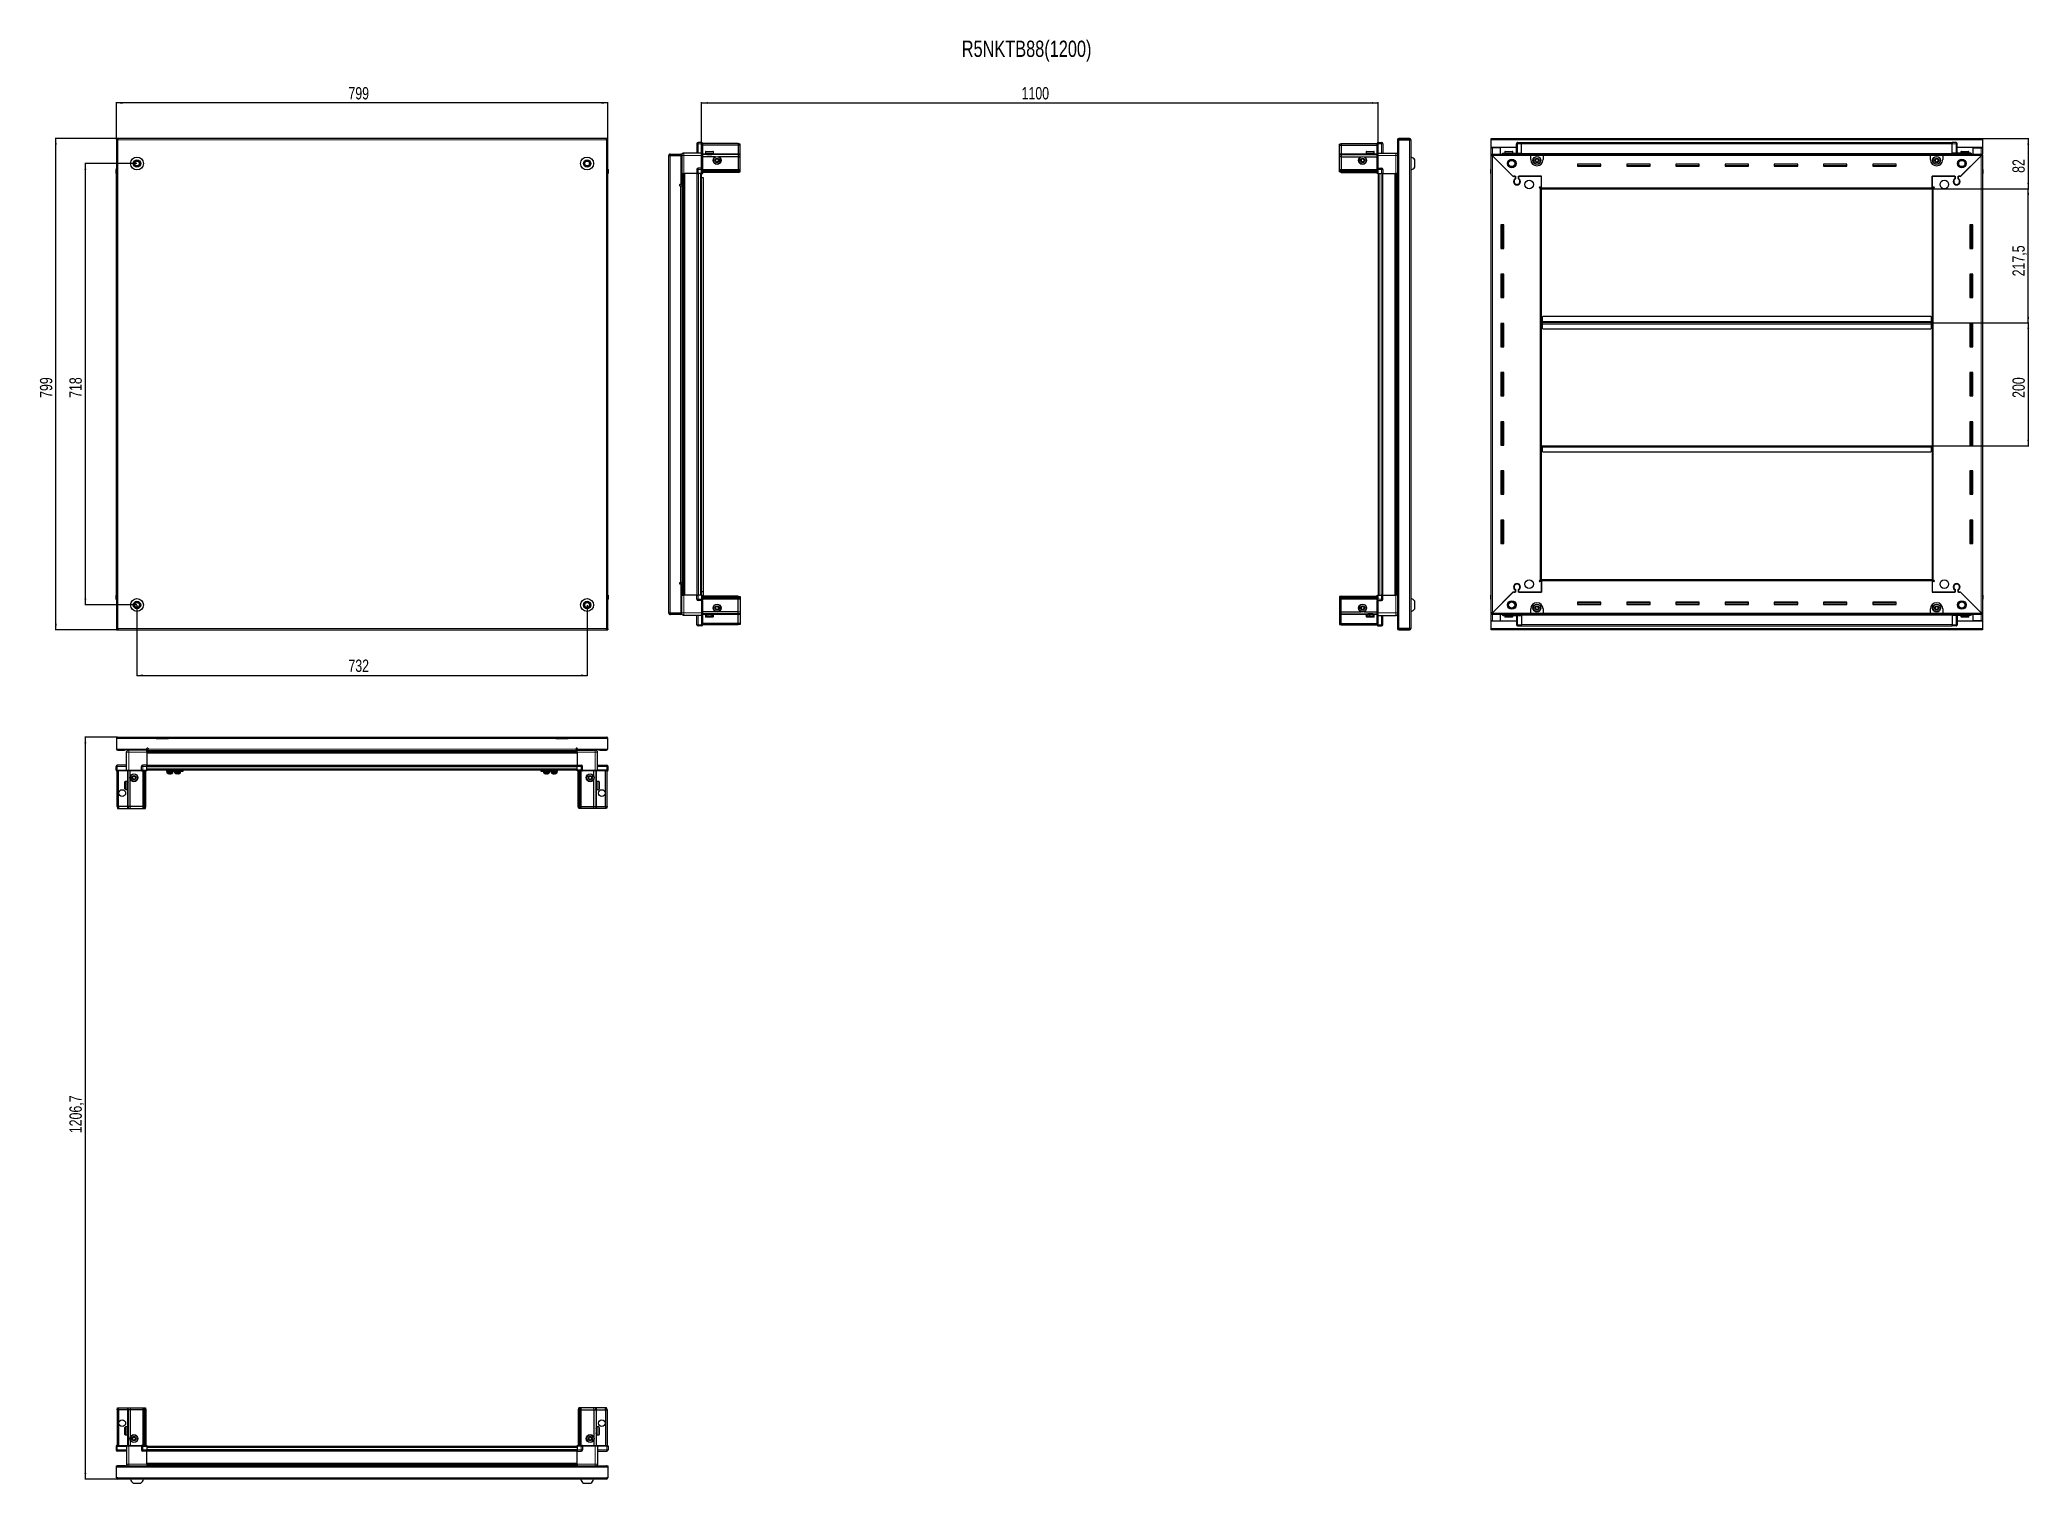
# Model space of a CAD drawing. Header units: millimetres. Extents: x 834 to 4069, y -310 to 2037.
import ezdxf

# ---------------------------------------------------------------- set-up
doc = ezdxf.new("R2010")
doc.units = ezdxf.units.MM
doc.layers.add('FORMAT', color=7, linetype='Continuous')
doc.styles.add('SLDTEXTSTYLE0', font='TXT', dxfattribs={"width": 0.75})
doc.dimstyles.new('SLDDIMSTYLE0', dxfattribs={"dimtxt": 20, "dimasz": 10, "dimexe": 0, "dimexo": 0.0625, "dimgap": 5, "dimtad": 2, "dimdec": 1, "dimrnd": 1e-09, "dimzin": 12, "dimdsep": 46, "dimtxsty": 'SLDTEXTSTYLE0', "dimsah": 1, "dimcen": 0.09, "dimadec": 0, "dimazin": 3, "dimtfac": 1, "dimtofl": 0, "dimtmove": 0, "dimatfit": 3, "dimfxl": 0, "dimfrac": 2, "dimtolj": 1, "dimtzin": 12, "dimarcsym": 0})

msp = doc.modelspace()

# ---------------------------------------------------------------- texts
at = {"layer": 'FORMAT', "insert": (2333.12, 2035.53), "char_height": 26.4583, "attachment_point": 1, "style": 'SLDTEXTSTYLE0'}
msp.add_mtext('R5NKTB88(1200)', dxfattribs=at)

# ---------------------------------------------------------------- blocks, each defined once
blk = doc.blocks.new('_D')
at = {"layer": 'FORMAT'}
for p, q in [((958.3, 1876.3), (858.8, 1876.3)), ((859.8, 1077.3), (859.8, 1876.3)), ((958.3, 1077.3), (858.8, 1077.3))]:
    blk.add_line(p, q, dxfattribs=at)
for points in [[(859.8, 1876.3), (858.3, 1866.3), (861.4, 1866.3)], [(859.8, 1077.3), (861.4, 1087.3), (858.3, 1087.3)]]:
    blk.add_solid(points, dxfattribs=at)
at = {"layer": 'FORMAT', "insert": (834, 1454.6), "char_height": 20, "attachment_point": 1, "rotation": 90, "style": 'SLDTEXTSTYLE0'}
blk.add_mtext('799', dxfattribs=at)
blk = doc.blocks.new('_D_1')
at = {"layer": 'FORMAT'}
for p, q in [((958.3, 1876.3), (958.3, 1935.3)), ((1757.3, 1934.3), (958.3, 1934.3)), ((1757.3, 1876.3), (1757.3, 1935.3))]:
    blk.add_line(p, q, dxfattribs=at)
for points in [[(958.3, 1934.3), (968.3, 1932.7), (968.3, 1935.8)], [(1757.3, 1934.3), (1747.3, 1935.8), (1747.3, 1932.7)]]:
    blk.add_solid(points, dxfattribs=at)
at = {"layer": 'FORMAT', "insert": (1335.7, 1960), "char_height": 20, "attachment_point": 1, "style": 'SLDTEXTSTYLE0'}
blk.add_mtext('799', dxfattribs=at)
blk = doc.blocks.new('_D_2')
at = {"layer": 'FORMAT'}
for p, q in [((991.8, 1117.7), (991.8, 1002.3)), ((1723.8, 1117.7), (1723.8, 1002.3)), ((991.8, 1003.3), (1723.8, 1003.3))]:
    blk.add_line(p, q, dxfattribs=at)
for points in [[(991.8, 1003.3), (1001.8, 1001.7), (1001.8, 1004.8)], [(1723.8, 1003.3), (1713.8, 1004.8), (1713.8, 1001.7)]]:
    blk.add_solid(points, dxfattribs=at)
at = {"layer": 'FORMAT', "insert": (1335.7, 1029), "char_height": 20, "attachment_point": 1, "style": 'SLDTEXTSTYLE0'}
blk.add_mtext('732', dxfattribs=at)
blk = doc.blocks.new('_D_3')
at = {"layer": 'FORMAT'}
for p, q in [((991.8, 1835.8), (906.8, 1835.8)), ((907.8, 1835.8), (907.8, 1117.8)), ((991.8, 1117.8), (906.8, 1117.8))]:
    blk.add_line(p, q, dxfattribs=at)
for points in [[(907.8, 1835.8), (906.3, 1825.8), (909.4, 1825.8)], [(907.8, 1117.8), (909.4, 1127.8), (906.3, 1127.8)]]:
    blk.add_solid(points, dxfattribs=at)
at = {"layer": 'FORMAT', "insert": (882, 1454.6), "char_height": 20, "attachment_point": 1, "rotation": 90, "style": 'SLDTEXTSTYLE0'}
blk.add_mtext('718', dxfattribs=at)
blk = doc.blocks.new('_D_4')
at = {"layer": 'FORMAT'}
for p, q in [((1910.1, 1819.8), (1910.1, 1935.3)), ((1910.1, 1934.3), (3010.1, 1934.3)), ((3010.1, 1819.8), (3010.1, 1935.3))]:
    blk.add_line(p, q, dxfattribs=at)
for points in [[(1910.1, 1934.3), (1920.1, 1932.7), (1920.1, 1935.8)], [(3010.1, 1934.3), (3000.1, 1935.8), (3000.1, 1932.7)]]:
    blk.add_solid(points, dxfattribs=at)
at = {"layer": 'FORMAT', "insert": (2430.5, 1960), "char_height": 20, "attachment_point": 1, "style": 'SLDTEXTSTYLE0'}
blk.add_mtext('1100', dxfattribs=at)
blk = doc.blocks.new('_D_5')
at = {"layer": 'FORMAT'}
for p, q in [((3993.1, 1876.3), (4068.6, 1876.3)), ((4067.6, 1876.3), (4067.6, 1794.3)), ((3911.1, 1794.3), (4068.6, 1794.3))]:
    blk.add_line(p, q, dxfattribs=at)
for points in [[(4067.6, 1876.3), (4066, 1866.3), (4069.1, 1866.3)], [(4067.6, 1794.3), (4069.1, 1804.3), (4066, 1804.3)]]:
    blk.add_solid(points, dxfattribs=at)
at = {"layer": 'FORMAT', "insert": (4041.8, 1820.5), "char_height": 20, "attachment_point": 1, "rotation": 90, "style": 'SLDTEXTSTYLE0'}
blk.add_mtext('82', dxfattribs=at)
blk = doc.blocks.new('_D_6')
at = {"layer": 'FORMAT'}
for p, q in [((3911.1, 1794.3), (4068.6, 1794.3)), ((4067.6, 1576.8), (4067.6, 1794.3)), ((3910.1, 1576.8), (4068.6, 1576.8))]:
    blk.add_line(p, q, dxfattribs=at)
for points in [[(4067.6, 1794.3), (4066, 1784.3), (4069.1, 1784.3)], [(4067.6, 1576.8), (4069.1, 1586.8), (4066, 1586.8)]]:
    blk.add_solid(points, dxfattribs=at)
at = {"layer": 'FORMAT', "insert": (4041.8, 1652.3), "char_height": 20, "attachment_point": 1, "rotation": 90, "style": 'SLDTEXTSTYLE0'}
blk.add_mtext('217,5', dxfattribs=at)
blk = doc.blocks.new('_D_7')
at = {"layer": 'FORMAT'}
for p, q in [((3910.1, 1576.8), (4068.6, 1576.8)), ((4067.6, 1576.8), (4067.6, 1376.8)), ((3910.1, 1376.8), (4068.6, 1376.8))]:
    blk.add_line(p, q, dxfattribs=at)
for points in [[(4067.6, 1576.8), (4066, 1566.8), (4069.1, 1566.8)], [(4067.6, 1376.8), (4069.1, 1386.8), (4066, 1386.8)]]:
    blk.add_solid(points, dxfattribs=at)
at = {"layer": 'FORMAT', "insert": (4041.8, 1454.6), "char_height": 20, "attachment_point": 1, "rotation": 90, "style": 'SLDTEXTSTYLE0'}
blk.add_mtext('200', dxfattribs=at)
blk = doc.blocks.new('_D_8')
at = {"layer": 'FORMAT'}
for p, q in [((959.9, 902.8), (906.8, 902.8)), ((907.8, 902.8), (907.8, -303.9)), ((960.4, -303.9), (906.8, -303.9))]:
    blk.add_line(p, q, dxfattribs=at)
for points in [[(907.8, 902.8), (906.3, 892.8), (909.4, 892.8)], [(907.8, -303.9), (909.4, -293.9), (906.3, -293.9)]]:
    blk.add_solid(points, dxfattribs=at)
at = {"layer": 'FORMAT', "insert": (882, 258.8), "char_height": 20, "attachment_point": 1, "rotation": 90, "style": 'SLDTEXTSTYLE0'}
blk.add_mtext('1206,7', dxfattribs=at)

# ---------------------------------------------------------------- dimensions: what is measured, and where the dimension line sits
at = {"layer": 'FORMAT'}
dim = msp.add_linear_dim(base=(958.32, 1934.26), p1=(1757.32, 1876.26), p2=(958.32, 1876.26), dimstyle='SLDDIMSTYLE0', dxfattribs=at)
dim.commit()
dim.dimension.update_dxf_attribs({"geometry": '_D_1', "text_midpoint": (1357.82, 1934.26), "dimtype": 160})
for base, p1, p2, angle, picture, middle in [((3010.07, 1934.26), (1910.07, 1819.76), (3010.07, 1819.76), 0, '_D_4', (2460.07, 1934.26)), ((859.82, 1876.26), (958.32, 1077.26), (958.32, 1876.26), 90, '_D', (859.82, 1476.76)), ((4067.58, 1794.26), (3993.08, 1876.26), (3911.08, 1794.26), 90, '_D_5', (4067.58, 1835.26)), ((907.82, 1117.76), (991.82, 1835.76), (991.82, 1117.76), 90, '_D_3', (907.82, 1476.76)), ((4067.58, 1794.26), (3910.08, 1576.76), (3911.08, 1794.26), 90, '_D_6', (4067.58, 1685.51)), ((4067.58, 1376.76), (3910.08, 1576.76), (3910.08, 1376.76), 90, '_D_7', (4067.58, 1476.76)), ((1723.82, 1003.26), (991.82, 1117.76), (1723.82, 1117.76), 0, '_D_2', (1357.82, 1003.26)), ((907.82, -303.86), (959.92, 902.84), (960.42, -303.86), 90, '_D_8', (907.82, 299.49))]:
    dim = msp.add_linear_dim(base=base, p1=p1, p2=p2, angle=angle, dimstyle='SLDDIMSTYLE0', dxfattribs=at)
    dim.commit()
    dim.dimension.update_dxf_attribs({"geometry": picture, "text_midpoint": middle, "dimtype": 160})

# ---------------------------------------------------------------- linework, layer by layer
at = {"color": 7, "linetype": 'Continuous', "lineweight": 25}
for p, q in [((958.32, 1874.76), (958.32, 1876.26)), ((960.42, 1876.26), (958.32, 1876.26)), ((958.32, 1874.76), (960.42, 1874.76)), ((958.32, 1874.76), (958.32, 1874.16)), ((958.32, 1874.16), (958.32, 1079.36)), ((958.32, 1874.16), (960.42, 1874.16)), ((1755.22, 1876.26), (960.42, 1876.26)), ((960.42, 1876.26), (960.42, 1874.16)), ((1755.22, 1874.16), (1755.22, 1876.26)), ((1757.32, 1876.26), (1755.22, 1876.26)), ((1755.22, 1874.76), (1757.32, 1874.76)), ((1755.22, 1874.16), (1757.32, 1874.16)), ((1757.32, 1874.76), (1757.32, 1876.26)), ((1757.32, 1874.16), (1757.32, 1874.76)), ((1757.32, 1079.36), (1757.32, 1874.16)), ((1858.22, 1848.91), (1856.72, 1848.91)), ((1856.72, 1848.41), (1856.72, 1848.91)), ((1856.72, 1105.11), (1856.72, 1848.41)), ((1858.82, 1849.51), (1858.82, 1851.01)), ((1858.82, 1851.01), (1859.72, 1851.01)), ((1858.82, 1849.51), (1859.72, 1849.51)), ((1858.82, 1849.01), (1876.22, 1849.01)), ((1859.72, 1849.51), (1859.72, 1851.01)), ((1859.72, 1851.01), (1876.22, 1851.01)), ((1859.72, 1849.51), (1876.22, 1849.51)), ((1876.22, 1849.51), (1876.22, 1851.01)), ((1877.72, 1849.01), (1876.22, 1849.01)), ((1876.22, 1849.01), (1876.22, 1801.51)), ((1877.72, 1848.76), (1877.72, 1819.76)), ((1910.22, 1852.76), (1881.22, 1852.76)), ((1902.22, 1867.76), (1902.22, 1852.76)), ((1910.22, 1869.76), (1904.22, 1869.76)), ((1910.22, 1869.76), (1910.55, 1869.76)), ((1910.22, 1869.76), (1910.22, 1867.76)), ((1910.22, 1852.96), (1910.22, 1867.76)), ((1910.22, 1852.96), (1910.22, 1867.76)), ((1910.22, 1852.76), (1910.22, 1852.96)), ((1910.22, 1852.76), (1911.42, 1852.76)), ((1910.22, 1848.76), (1910.22, 1852.76)), ((1910.22, 1828.46), (1910.22, 1848.76)), ((1911.42, 1869.26), (1910.55, 1869.76)), ((1911.42, 1867.76), (1911.42, 1869.26)), ((1969.72, 1868.26), (1911.42, 1868.26)), ((1911.42, 1867.76), (1911.42, 1852.96)), ((1969.72, 1865.76), (1911.42, 1865.76)), ((1911.42, 1852.96), (1911.42, 1852.76)), ((1911.42, 1852.76), (1911.42, 1848.76)), ((1969.72, 1850.26), (1911.42, 1850.26)), ((1911.42, 1848.76), (1911.42, 1828.46)), ((1932.72, 1846.76), (1911.42, 1846.76)), ((1916.22, 1854.66), (1916.22, 1852.26)), ((1916.22, 1852.26), (1916.22, 1851.76)), ((1916.22, 1851.76), (1916.35, 1851.76)), ((1916.54, 1852.26), (1916.35, 1852.26)), ((1916.35, 1852.26), (1916.35, 1851.76)), ((1916.35, 1851.76), (1916.54, 1851.76)), ((1916.54, 1852.26), (1916.54, 1851.76)), ((1916.54, 1851.76), (1917.07, 1851.76)), ((1917.02, 1855.46), (1924.19, 1855.46)), ((1917.47, 1852.26), (1917.07, 1852.26)), ((1917.07, 1852.26), (1917.07, 1851.76)), ((1917.07, 1851.76), (1917.47, 1851.76)), ((1917.47, 1852.26), (1917.47, 1851.76)), ((1917.47, 1851.76), (1918.34, 1851.76)), ((1918.32, 1851.76), (1918.32, 1851.66)), ((1918.32, 1851.66), (1927.12, 1851.66)), ((1918.92, 1852.26), (1918.34, 1852.26)), ((1918.34, 1852.26), (1918.34, 1851.76)), ((1918.34, 1851.76), (1918.92, 1851.76)), ((1918.72, 1851.26), (1919.41, 1850.77)), ((1918.72, 1851.26), (1923.75, 1851.26)), ((1919.41, 1850.77), (1918.72, 1850.29)), ((1918.72, 1850.29), (1918.72, 1850.26)), ((1918.72, 1850.29), (1923.75, 1850.29)), ((1918.92, 1852.26), (1918.92, 1851.76)), ((1918.92, 1851.76), (1920.04, 1851.76)), ((1919.41, 1850.77), (1923.57, 1850.77)), ((1920.73, 1852.26), (1920.04, 1852.26)), ((1920.04, 1852.26), (1920.04, 1851.76)), ((1920.04, 1851.76), (1920.73, 1851.76)), ((1920.73, 1852.26), (1920.73, 1851.76)), ((1920.73, 1851.76), (1922, 1851.76)), ((1922.74, 1852.26), (1922, 1852.26)), ((1922, 1852.26), (1922, 1851.76)), ((1922, 1851.76), (1922.23, 1851.76)), ((1922.23, 1852.26), (1922.23, 1851.76)), ((1922.73, 1852.26), (1922.73, 1851.76)), ((1922.73, 1851.76), (1922.74, 1851.76)), ((1922.74, 1852.26), (1922.74, 1851.76)), ((1922.74, 1851.76), (1924.03, 1851.76)), ((1923.57, 1850.77), (1926.03, 1850.77)), ((1923.75, 1851.26), (1926.72, 1851.26)), ((1923.75, 1850.29), (1926.72, 1850.29)), ((1924.75, 1852.26), (1924.03, 1852.26)), ((1924.03, 1852.26), (1924.03, 1851.76)), ((1924.09, 1852.26), (1924.09, 1851.76)), ((1924.09, 1851.76), (1924.75, 1851.76)), ((1924.19, 1855.46), (1928.42, 1855.46)), ((1924.75, 1852.26), (1924.75, 1851.76)), ((1924.75, 1851.76), (1925.94, 1851.76)), ((1926.56, 1852.26), (1925.94, 1852.26)), ((1925.94, 1852.26), (1925.94, 1851.76)), ((1925.94, 1851.76), (1926.56, 1851.76)), ((1926.03, 1850.77), (1926.72, 1851.26)), ((1926.72, 1850.29), (1926.03, 1850.77)), ((1926.56, 1852.26), (1926.56, 1851.76)), ((1926.56, 1851.76), (1927.52, 1851.76)), ((1926.72, 1850.26), (1926.72, 1850.29)), ((1927.12, 1851.66), (1927.12, 1851.76)), ((1927.99, 1852.26), (1927.52, 1852.26)), ((1927.52, 1852.26), (1927.52, 1851.76)), ((1927.52, 1851.76), (1927.99, 1851.76)), ((1927.99, 1852.26), (1927.99, 1851.76)), ((1927.99, 1851.76), (1928.64, 1851.76)), ((1928.91, 1852.26), (1928.64, 1852.26)), ((1928.64, 1852.26), (1928.64, 1851.76)), ((1928.64, 1851.76), (1928.91, 1851.76)), ((1928.91, 1852.26), (1928.91, 1851.76)), ((1928.91, 1851.76), (1929.18, 1851.76)), ((1929.22, 1852.26), (1929.18, 1852.26)), ((1929.18, 1852.26), (1929.18, 1851.76)), ((1929.18, 1851.76), (1929.22, 1851.76)), ((1929.22, 1852.26), (1929.22, 1854.66)), ((1929.22, 1852.26), (1929.22, 1851.76)), ((1969.72, 1846.76), (1937.72, 1846.76)), ((1969.72, 1868.26), (1969.72, 1865.76)), ((1972.72, 1867.45), (1969.72, 1868.26)), ((1969.72, 1865.76), (1969.72, 1851.26)), ((1972.72, 1865.6), (1969.72, 1865.76)), ((1969.72, 1851.26), (1969.72, 1850.26)), ((1969.72, 1850.26), (1969.72, 1846.76)), ((1972.72, 1849.45), (1969.72, 1850.26)), ((1969.72, 1846.76), (1969.72, 1826.26)), ((1969.72, 1846.76), (1972.72, 1846.42)), ((1972.72, 1865.6), (1972.72, 1867.45)), ((1972.72, 1851.26), (1972.72, 1865.6)), ((1972.72, 1849.45), (1972.72, 1851.26)), ((1972.72, 1846.42), (1972.72, 1849.45)), ((1972.72, 1826.26), (1972.72, 1846.42)), ((2947.42, 1867.45), (2950.42, 1868.26)), ((2947.42, 1865.6), (2947.42, 1867.45)), ((2947.42, 1865.6), (2950.42, 1865.76)), ((2947.42, 1851.26), (2947.42, 1865.6)), ((2947.42, 1849.45), (2947.42, 1851.26)), ((2947.42, 1849.45), (2950.42, 1850.26)), ((2947.42, 1846.42), (2947.42, 1849.45)), ((2950.42, 1846.76), (2947.42, 1846.42)), ((2947.42, 1826.26), (2947.42, 1846.42)), ((2950.42, 1868.26), (2950.42, 1865.76)), ((2950.42, 1868.26), (3008.72, 1868.26)), ((2950.42, 1865.76), (2950.42, 1851.26)), ((2950.42, 1865.76), (3008.72, 1865.76)), ((2950.42, 1851.26), (2950.42, 1850.26)), ((2950.42, 1850.26), (2950.42, 1846.76)), ((2950.42, 1850.26), (3008.72, 1850.26)), ((2950.42, 1846.76), (2950.42, 1826.26)), ((2950.42, 1846.76), (2982.42, 1846.76)), ((2987.42, 1846.76), (3008.72, 1846.76)), ((2990.92, 1854.66), (2990.92, 1851.76)), ((2990.92, 1851.76), (2990.96, 1851.76)), ((2991.08, 1852.26), (2990.96, 1852.26)), ((2990.96, 1852.26), (2990.96, 1851.76)), ((2990.96, 1851.76), (2991.08, 1851.76)), ((2991.08, 1852.26), (2991.08, 1851.76)), ((2991.08, 1851.76), (2991.49, 1851.76)), ((2991.83, 1852.26), (2991.49, 1852.26)), ((2991.49, 1852.26), (2991.49, 1851.76)), ((2991.49, 1851.76), (2991.83, 1851.76)), ((2991.72, 1855.46), (3003.12, 1855.46)), ((2991.83, 1852.26), (2991.83, 1851.76)), ((2991.83, 1851.76), (2992.6, 1851.76)), ((2993.12, 1852.26), (2992.6, 1852.26)), ((2992.6, 1852.26), (2992.6, 1851.76)), ((2992.6, 1851.76), (2993.12, 1851.76)), ((2993.02, 1851.76), (2993.02, 1851.66)), ((2993.02, 1851.66), (3001.82, 1851.66)), ((2993.12, 1852.26), (2993.12, 1851.76)), ((2993.12, 1851.76), (2994.18, 1851.76)), ((2993.42, 1851.26), (2994.11, 1850.77)), ((2993.42, 1851.26), (3001.42, 1851.26)), ((2994.11, 1850.77), (2993.42, 1850.29)), ((2993.42, 1850.29), (2993.42, 1850.26)), ((2993.42, 1850.29), (3001.42, 1850.29)), ((2994.11, 1850.77), (3000.73, 1850.77)), ((2994.84, 1852.26), (2994.18, 1852.26)), ((2994.18, 1852.26), (2994.18, 1851.76)), ((2994.18, 1851.76), (2994.84, 1851.76)), ((2994.84, 1852.26), (2994.84, 1851.76)), ((2994.84, 1851.76), (2996.08, 1851.76)), ((2996.81, 1852.26), (2996.08, 1852.26)), ((2996.08, 1852.26), (2996.08, 1851.76)), ((2996.08, 1851.76), (2996.51, 1851.76)), ((2996.51, 1852.26), (2996.51, 1851.76)), ((2996.81, 1852.26), (2996.81, 1851.76)), ((2996.81, 1851.76), (2998.11, 1851.76)), ((2998.84, 1852.26), (2998.11, 1852.26)), ((2998.11, 1852.26), (2998.11, 1851.76)), ((2998.38, 1852.26), (2998.38, 1851.76)), ((2998.38, 1851.76), (2998.84, 1851.76)), ((2998.84, 1852.26), (2998.84, 1851.76)), ((2998.84, 1851.76), (3000.08, 1851.76)), ((3000.73, 1852.26), (3000.08, 1852.26)), ((3000.08, 1852.26), (3000.08, 1851.76)), ((3000.08, 1851.76), (3000.73, 1851.76)), ((3000.73, 1852.26), (3000.73, 1851.76)), ((3000.73, 1851.76), (3001.78, 1851.76)), ((3000.73, 1850.77), (3001.42, 1851.26)), ((3001.42, 1850.29), (3000.73, 1850.77)), ((3001.42, 1850.26), (3001.42, 1850.29)), ((3002.3, 1852.26), (3001.78, 1852.26)), ((3001.78, 1852.26), (3001.78, 1851.76)), ((3001.78, 1851.76), (3002.3, 1851.76)), ((3001.82, 1851.66), (3001.82, 1851.76)), ((3002.3, 1852.26), (3002.3, 1851.76)), ((3002.3, 1851.76), (3003.06, 1851.76)), ((3003.39, 1852.26), (3003.06, 1852.26)), ((3003.06, 1852.26), (3003.06, 1851.76)), ((3003.06, 1851.76), (3003.39, 1851.76)), ((3003.39, 1852.26), (3003.39, 1851.76)), ((3003.39, 1851.76), (3003.78, 1851.76)), ((3003.89, 1852.26), (3003.78, 1852.26)), ((3003.78, 1852.26), (3003.78, 1851.76)), ((3003.78, 1851.76), (3003.89, 1851.76)), ((3003.89, 1852.26), (3003.89, 1851.76)), ((3003.89, 1851.76), (3003.92, 1851.76)), ((3003.92, 1851.76), (3003.92, 1854.66)), ((3009.59, 1869.76), (3008.72, 1869.26)), ((3009.59, 1869.76), (3008.72, 1869.26)), ((3008.72, 1869.26), (3008.72, 1867.76)), ((3008.72, 1852.96), (3008.72, 1867.76)), ((3008.72, 1852.76), (3008.72, 1852.96)), ((3009.92, 1852.76), (3008.72, 1852.76)), ((3008.72, 1848.76), (3008.72, 1852.76)), ((3008.72, 1828.46), (3008.72, 1848.76)), ((3009.92, 1869.76), (3009.59, 1869.76)), ((3009.92, 1869.76), (3009.59, 1869.76)), ((3009.92, 1867.76), (3009.92, 1869.76)), ((3009.92, 1869.76), (3009.92, 1869.76)), ((3009.92, 1869.76), (3015.92, 1869.76)), ((3009.92, 1867.76), (3009.92, 1852.96)), ((3009.92, 1852.96), (3009.92, 1852.76)), ((3009.92, 1852.76), (3009.92, 1848.76)), ((3009.92, 1852.76), (3038.92, 1852.76)), ((3009.92, 1848.76), (3009.92, 1828.46)), ((3017.92, 1867.76), (3017.92, 1852.76)), ((3041.82, 1861.26), (3041.82, 1092.26)), ((3041.82, 1861.26), (3043.92, 1861.26)), ((3041.92, 1874.16), (3041.92, 1861.76)), ((3041.92, 1861.76), (3043.42, 1861.76)), ((3043.42, 1874.16), (3043.42, 1861.76)), ((3043.92, 1861.26), (3043.92, 1874.16)), ((3043.92, 1874.16), (3061.32, 1874.16)), ((3061.32, 1876.26), (3044.02, 1876.26)), ((3061.32, 1874.76), (3044.02, 1874.76)), ((3061.32, 1874.76), (3061.32, 1876.26)), ((3061.32, 1874.16), (3063.42, 1874.16)), ((3063.42, 1874.16), (3063.42, 1079.36)), ((3194.08, 1876.26), (3993.08, 1876.26)), ((3194.08, 1874.16), (3194.08, 1876.26)), ((3194.08, 1861.76), (3194.08, 1874.16)), ((3235.08, 1861.76), (3194.08, 1861.76)), ((3194.08, 1861.26), (3194.08, 1861.76)), ((3194.08, 1861.26), (3196.18, 1861.26)), ((3194.08, 1851.01), (3194.08, 1861.26)), ((3194.08, 1849.51), (3194.08, 1851.01)), ((3194.08, 1851.01), (3195.08, 1851.01)), ((3194.08, 1849.01), (3194.08, 1849.51)), ((3194.08, 1849.51), (3195.08, 1849.51)), ((3194.08, 1104.51), (3194.08, 1849.01)), ((3195.58, 1849.01), (3194.08, 1849.01)), ((3195.08, 1851.01), (3258.58, 1851.01)), ((3195.08, 1849.51), (3195.08, 1851.01)), ((3195.58, 1861.26), (3195.58, 1861.76)), ((3195.68, 1848.91), (3229.58, 1815.01)), ((3209.08, 1861.26), (3196.18, 1861.26)), ((3230.28, 1814.31), (3196.18, 1848.41)), ((3209.08, 1851.01), (3209.08, 1861.26)), ((3214.58, 1852.76), (3243.58, 1852.76)), ((3216.08, 1854.66), (3216.08, 1852.76)), ((3216.88, 1855.46), (3228.28, 1855.46)), ((3229.08, 1852.76), (3229.08, 1854.66)), ((3235.08, 1852.76), (3235.08, 1867.76)), ((3235.76, 1869.26), (3235.75, 1869.26)), ((3237.08, 1869.76), (3243.58, 1869.76)), ((3237.08, 1869.76), (3243.58, 1869.76)), ((3243.58, 1869.76), (3243.58, 1869.76)), ((3243.58, 1869.76), (3243.58, 1869.76)), ((3243.58, 1869.76), (3243.58, 1867.76)), ((3943.58, 1869.61), (3243.58, 1869.61)), ((3243.58, 1852.76), (3243.58, 1867.76)), ((3243.58, 1852.76), (3243.58, 1852.26)), ((3243.58, 1851.61), (3943.58, 1851.61)), ((3258.58, 1848.91), (3258.58, 1851.01)), ((3258.58, 1851.01), (3278.58, 1851.01)), ((3258.58, 1849.51), (3278.58, 1849.51)), ((3258.58, 1842.01), (3258.58, 1848.91)), ((3278.58, 1851.01), (3908.58, 1851.01)), ((3278.58, 1851.01), (3278.58, 1848.91)), ((3278.58, 1848.91), (3278.58, 1842.01)), ((3908.58, 1848.91), (3908.58, 1851.01)), ((3908.58, 1851.01), (3928.58, 1851.01)), ((3908.58, 1849.51), (3928.58, 1849.51)), ((3908.58, 1842.01), (3908.58, 1848.91)), ((3928.58, 1851.01), (3992.08, 1851.01)), ((3928.58, 1851.01), (3928.58, 1848.91)), ((3928.58, 1848.91), (3928.58, 1842.01)), ((3943.58, 1869.76), (3943.58, 1869.76)), ((3950.08, 1869.76), (3943.58, 1869.76)), ((3950.08, 1869.76), (3943.58, 1869.76)), ((3943.58, 1869.76), (3943.58, 1867.76)), ((3943.58, 1852.76), (3943.58, 1867.76)), ((3943.58, 1852.76), (3943.58, 1852.26)), ((3972.58, 1852.76), (3943.58, 1852.76)), ((3952.08, 1867.76), (3952.08, 1867.76)), ((3952.08, 1852.76), (3952.08, 1867.76)), ((3993.08, 1861.76), (3952.08, 1861.76)), ((3990.98, 1848.41), (3956.88, 1814.31)), ((3957.58, 1815.01), (3991.48, 1848.91)), ((3958.08, 1854.66), (3958.08, 1852.76)), ((3958.88, 1855.46), (3970.28, 1855.46)), ((3971.08, 1852.76), (3971.08, 1854.66)), ((3978.08, 1851.01), (3978.08, 1861.26)), ((3978.08, 1861.26), (3990.98, 1861.26)), ((3990.98, 1861.26), (3993.08, 1861.26)), ((3991.58, 1861.26), (3991.58, 1861.76)), ((3991.58, 1849.01), (3993.08, 1849.01)), ((3992.08, 1849.51), (3992.08, 1851.01)), ((3992.08, 1851.01), (3993.08, 1851.01)), ((3992.08, 1849.51), (3993.08, 1849.51)), ((3993.08, 1876.26), (3993.08, 1874.16)), ((3993.08, 1874.16), (3993.08, 1861.76)), ((3993.08, 1861.26), (3993.08, 1861.76)), ((3993.08, 1861.26), (3993.08, 1851.01)), ((3993.08, 1849.51), (3993.08, 1851.01)), ((3993.08, 1849.51), (3993.08, 1849.01)), ((3993.08, 1849.01), (3993.08, 1104.51)), ((957.82, 1826.26), (957.82, 1819.76)), ((957.82, 1819.76), (957.82, 1826.26)), ((957.82, 1819.76), (957.82, 1819.76)), ((958.32, 1819.76), (957.82, 1819.76)), ((957.97, 1819.76), (957.97, 1133.76)), ((1757.32, 1827.58), (1757.32, 1827.58)), ((1757.32, 1819.76), (1757.82, 1819.76)), ((1757.67, 1133.76), (1757.67, 1819.76)), ((1757.82, 1826.26), (1757.82, 1819.76)), ((1757.82, 1819.76), (1757.82, 1826.26)), ((1757.82, 1819.76), (1757.82, 1819.76)), ((1757.82, 1819.76), (1757.82, 1819.76)), ((1876.22, 1822.51), (1877.72, 1822.51)), ((1877.72, 1819.76), (1876.22, 1819.76)), ((1878.37, 1133.76), (1878.37, 1819.76)), ((1880.16, 1819.76), (1880.16, 1133.76)), ((1880.2, 1819.76), (1880.2, 1133.76)), ((1902.22, 1819.76), (1881.22, 1819.76)), ((1902.22, 1826.26), (1902.22, 1819.76)), ((1902.22, 1819.76), (1904.22, 1819.76)), ((1902.87, 1133.76), (1902.87, 1819.76)), ((1910.22, 1828.26), (1904.22, 1828.26)), ((1910.22, 1819.76), (1904.22, 1819.76)), ((1910.07, 1133.76), (1910.07, 1819.76)), ((1910.07, 1812.76), (1912.57, 1812.76)), ((1910.22, 1828.26), (1910.22, 1828.46)), ((1910.22, 1828.26), (1910.22, 1826.26)), ((1910.22, 1828.26), (1911.42, 1828.26)), ((1910.22, 1819.76), (1910.22, 1826.26)), ((1910.22, 1819.76), (1910.22, 1826.26)), ((1910.22, 1819.76), (1910.55, 1819.76)), ((1910.22, 1819.76), (1910.22, 1819.76)), ((1910.55, 1819.76), (1910.55, 1826.26)), ((1911.42, 1819.76), (1910.55, 1819.76)), ((1910.55, 1819.76), (1910.55, 1819.76)), ((1911.42, 1828.46), (1911.42, 1828.26)), ((1911.42, 1827.58), (1911.42, 1828.26)), ((1911.42, 1827.58), (1911.42, 1819.76)), ((1969.72, 1825.26), (1911.42, 1825.26)), ((1969.72, 1824.26), (1911.42, 1824.26)), ((1969.72, 1822.76), (1911.42, 1822.76)), ((1969.72, 1821.26), (1911.42, 1821.26)), ((1912.57, 1812.76), (1912.57, 1139.26)), ((1969.72, 1826.26), (1969.72, 1825.26)), ((1969.72, 1825.26), (1969.72, 1824.26)), ((1969.72, 1825.26), (1972.72, 1824.45)), ((1969.72, 1824.26), (1969.72, 1822.76)), ((1969.72, 1824.26), (1972.72, 1823.71)), ((1969.72, 1822.76), (1972.72, 1823.21)), ((1969.72, 1822.76), (1969.72, 1821.26)), ((1969.72, 1821.26), (1972.72, 1822.06)), ((1972.72, 1824.45), (1972.72, 1826.26)), ((1972.72, 1823.71), (1972.72, 1824.45)), ((1972.72, 1823.21), (1972.72, 1823.71)), ((1972.72, 1822.06), (1972.72, 1823.21)), ((2947.42, 1824.45), (2947.42, 1826.26)), ((2950.42, 1825.26), (2947.42, 1824.45)), ((2947.42, 1823.71), (2947.42, 1824.45)), ((2950.42, 1824.26), (2947.42, 1823.71)), ((2947.42, 1823.21), (2947.42, 1823.71)), ((2950.42, 1822.76), (2947.42, 1823.21)), ((2947.42, 1822.06), (2947.42, 1823.21)), ((2950.42, 1821.26), (2947.42, 1822.06)), ((2950.42, 1826.26), (2950.42, 1825.26)), ((2950.42, 1825.26), (2950.42, 1824.26)), ((2950.42, 1825.26), (3008.72, 1825.26)), ((2950.42, 1824.26), (2950.42, 1822.76)), ((2950.42, 1824.26), (3008.72, 1824.26)), ((2950.42, 1822.76), (3008.72, 1822.76)), ((2950.42, 1822.76), (2950.42, 1821.26)), ((2950.42, 1821.26), (3008.72, 1821.26)), ((3008.72, 1828.26), (3008.72, 1828.46)), ((3009.92, 1828.26), (3008.72, 1828.26)), ((3008.72, 1828.26), (3008.72, 1827.58)), ((3008.72, 1819.76), (3008.72, 1827.58)), ((3009.59, 1819.76), (3008.72, 1819.76)), ((3009.59, 1826.26), (3009.59, 1819.76)), ((3009.92, 1819.76), (3009.59, 1819.76)), ((3009.92, 1828.46), (3009.92, 1828.26)), ((3009.92, 1826.26), (3009.92, 1828.26)), ((3009.92, 1826.26), (3009.92, 1828.26)), ((3009.92, 1828.26), (3015.92, 1828.26)), ((3009.92, 1826.26), (3009.92, 1819.76)), ((3009.92, 1819.76), (3015.92, 1819.76)), ((3010.07, 1819.76), (3010.07, 1133.76)), ((3017.92, 1819.76), (3015.92, 1819.76)), ((3017.27, 1819.76), (3017.27, 1133.76)), ((3017.92, 1826.26), (3017.92, 1819.76)), ((3017.92, 1819.76), (3038.92, 1819.76)), ((3039.94, 1133.76), (3039.94, 1819.76)), ((3039.98, 1133.76), (3039.98, 1819.76)), ((3041.77, 1819.76), (3041.77, 1133.76)), ((3070.02, 1829.76), (3070.02, 1841.76)), ((3193.58, 1826.26), (3193.58, 1819.76)), ((3193.58, 1819.76), (3193.58, 1826.26)), ((3193.58, 1819.76), (3193.58, 1819.76)), ((3194.08, 1819.76), (3193.58, 1819.76)), ((3193.73, 1819.76), (3193.73, 1133.76)), ((3229.58, 1815.01), (3233.78, 1815.01)), ((3230.98, 1815.01), (3230.28, 1814.31)), ((3233.08, 1815.01), (3230.98, 1815.01)), ((3233.08, 1815.01), (3233.08, 1811.12)), ((3233.78, 1815.01), (3233.78, 1810.72)), ((3238.38, 1815.01), (3276.08, 1815.01)), ((3238.38, 1810.72), (3238.38, 1815.01)), ((3239.08, 1811.12), (3239.08, 1815.01)), ((3276.08, 1815.01), (3239.08, 1815.01)), ((3276.08, 1796.36), (3276.08, 1815.01)), ((3276.08, 1797.76), (3276.08, 1815.01)), ((3372.58, 1834.76), (3334.58, 1834.76)), ((3334.58, 1834.76), (3334.58, 1831.26)), ((3372.58, 1832.01), (3334.58, 1832.01)), ((3334.58, 1831.26), (3372.58, 1831.26)), ((3372.58, 1831.26), (3372.58, 1834.76)), ((3452.58, 1834.76), (3414.58, 1834.76)), ((3414.58, 1834.76), (3414.58, 1831.26)), ((3452.58, 1832.01), (3414.58, 1832.01)), ((3414.58, 1831.26), (3452.58, 1831.26)), ((3452.58, 1831.26), (3452.58, 1834.76)), ((3532.58, 1834.76), (3494.58, 1834.76)), ((3494.58, 1834.76), (3494.58, 1831.26)), ((3532.58, 1832.01), (3494.58, 1832.01)), ((3494.58, 1831.26), (3532.58, 1831.26)), ((3532.58, 1831.26), (3532.58, 1834.76)), ((3612.58, 1834.76), (3574.58, 1834.76)), ((3574.58, 1834.76), (3574.58, 1831.26)), ((3612.58, 1832.01), (3574.58, 1832.01)), ((3574.58, 1831.26), (3612.58, 1831.26)), ((3612.58, 1831.26), (3612.58, 1834.76)), ((3692.58, 1834.76), (3654.58, 1834.76)), ((3654.58, 1834.76), (3654.58, 1831.26)), ((3692.58, 1832.01), (3654.58, 1832.01)), ((3654.58, 1831.26), (3692.58, 1831.26)), ((3692.58, 1831.26), (3692.58, 1834.76)), ((3772.58, 1834.76), (3734.58, 1834.76)), ((3734.58, 1834.76), (3734.58, 1831.26)), ((3772.58, 1832.01), (3734.58, 1832.01)), ((3734.58, 1831.26), (3772.58, 1831.26)), ((3772.58, 1831.26), (3772.58, 1834.76)), ((3852.58, 1834.76), (3814.58, 1834.76)), ((3814.58, 1834.76), (3814.58, 1831.26)), ((3852.58, 1832.01), (3814.58, 1832.01)), ((3814.58, 1831.26), (3852.58, 1831.26)), ((3852.58, 1831.26), (3852.58, 1834.76)), ((3911.08, 1815.01), (3948.78, 1815.01)), ((3911.08, 1796.36), (3911.08, 1815.01)), ((3911.08, 1815.01), (3911.08, 1797.76)), ((3948.08, 1815.01), (3911.08, 1815.01)), ((3948.08, 1815.01), (3948.08, 1811.12)), ((3948.78, 1815.01), (3948.78, 1810.72)), ((3953.38, 1815.01), (3957.58, 1815.01)), ((3953.38, 1810.72), (3953.38, 1815.01)), ((3956.18, 1815.01), (3954.08, 1815.01)), ((3954.08, 1811.12), (3954.08, 1815.01)), ((3956.88, 1814.31), (3956.18, 1815.01)), ((3993.08, 1827.58), (3993.08, 1827.58)), ((3993.08, 1819.76), (3993.58, 1819.76)), ((3993.43, 1133.76), (3993.43, 1819.76)), ((3993.58, 1826.26), (3993.58, 1819.76)), ((3993.58, 1819.76), (3993.58, 1826.26)), ((3993.58, 1819.76), (3993.58, 1819.76)), ((3993.58, 1819.76), (3993.58, 1819.76)), ((1876.22, 1801.51), (1874.87, 1801.51)), ((1874.87, 1799.51), (1875.62, 1799.51)), ((1875.62, 1799.51), (1877.72, 1799.51)), ((1877.72, 1799.51), (1877.72, 1154.01)), ((3234.08, 1802.14), (3234.08, 1801.38)), ((3273.23, 1797.76), (3276.08, 1797.76)), ((3273.98, 1795.76), (3273.23, 1795.76)), ((3273.98, 1795.76), (3276.08, 1795.76)), ((3276.08, 1796.76), (3274.08, 1796.76)), ((3274.08, 1796.76), (3274.08, 1795.76)), ((3276.08, 1794.26), (3276.08, 1796.36)), ((3911.08, 1794.26), (3276.08, 1794.26)), ((3276.08, 1159.26), (3276.08, 1794.26)), ((3911.08, 1797.76), (3913.93, 1797.76)), ((3913.08, 1796.76), (3911.08, 1796.76)), ((3911.08, 1796.36), (3911.08, 1794.26)), ((3911.08, 1795.76), (3913.18, 1795.76)), ((3911.08, 1794.26), (3911.08, 1159.26)), ((3913.08, 1795.76), (3913.08, 1796.76)), ((3913.93, 1795.76), (3913.18, 1795.76)), ((3953.08, 1802.14), (3953.08, 1801.38)), ((3214.58, 1735.76), (3209.58, 1735.76)), ((3209.58, 1735.76), (3209.58, 1697.76)), ((3211.73, 1697.76), (3211.73, 1735.76)), ((3213.52, 1697.76), (3213.52, 1735.76)), ((3213.55, 1697.76), (3213.55, 1735.76)), ((3214.58, 1697.76), (3214.58, 1735.76)), ((3972.58, 1735.76), (3972.58, 1697.76)), ((3977.58, 1735.76), (3972.58, 1735.76)), ((3973.6, 1735.76), (3973.6, 1697.76)), ((3973.64, 1735.76), (3973.64, 1697.76)), ((3975.43, 1735.76), (3975.43, 1697.76)), ((3977.58, 1697.76), (3977.58, 1735.76)), ((3209.58, 1697.76), (3214.58, 1697.76)), ((3972.58, 1697.76), (3977.58, 1697.76)), ((3214.58, 1655.76), (3209.58, 1655.76)), ((3209.58, 1655.76), (3209.58, 1617.76)), ((3211.73, 1617.76), (3211.73, 1655.76)), ((3213.52, 1617.76), (3213.52, 1655.76)), ((3213.55, 1617.76), (3213.55, 1655.76)), ((3214.58, 1617.76), (3214.58, 1655.76)), ((3972.58, 1655.76), (3972.58, 1617.76)), ((3977.58, 1655.76), (3972.58, 1655.76)), ((3973.6, 1655.76), (3973.6, 1617.76)), ((3973.64, 1655.76), (3973.64, 1617.76)), ((3975.43, 1655.76), (3975.43, 1617.76)), ((3977.58, 1617.76), (3977.58, 1655.76)), ((3209.58, 1617.76), (3214.58, 1617.76)), ((3972.58, 1617.76), (3977.58, 1617.76)), ((3278.08, 1586.76), (3277.08, 1585.76)), ((3277.08, 1585.76), (3277.08, 1578.86)), ((3909.08, 1586.76), (3278.08, 1586.76)), ((3910.08, 1585.76), (3909.08, 1586.76)), ((3910.08, 1578.86), (3910.08, 1585.76)), ((3214.58, 1575.76), (3209.58, 1575.76)), ((3209.58, 1575.76), (3209.58, 1537.76)), ((3211.73, 1537.76), (3211.73, 1575.76)), ((3213.52, 1537.76), (3213.52, 1575.76)), ((3213.55, 1537.76), (3213.55, 1575.76)), ((3214.58, 1537.76), (3214.58, 1575.76)), ((3276.83, 1576.76), (3276.08, 1576.76)), ((3277.08, 1579.61), (3276.83, 1579.61)), ((3276.83, 1579.61), (3276.83, 1576.76)), ((3276.83, 1576.76), (3276.83, 1573.91)), ((3276.83, 1573.91), (3277.08, 1573.91)), ((3277.08, 1576.76), (3277.08, 1578.86)), ((3910.08, 1576.76), (3277.08, 1576.76)), ((3277.08, 1574.66), (3277.08, 1576.76)), ((3277.08, 1574.66), (3277.08, 1567.76)), ((3277.08, 1567.76), (3278.08, 1566.76)), ((3278.08, 1566.76), (3909.08, 1566.76)), ((3909.08, 1566.76), (3910.08, 1567.76)), ((3910.33, 1579.61), (3910.08, 1579.61)), ((3910.08, 1578.86), (3910.08, 1576.76)), ((3910.08, 1576.76), (3910.08, 1574.66)), ((3910.08, 1567.76), (3910.08, 1574.66)), ((3910.08, 1573.91), (3910.33, 1573.91)), ((3910.33, 1576.76), (3910.33, 1579.61)), ((3911.08, 1576.76), (3910.33, 1576.76)), ((3910.33, 1573.91), (3910.33, 1576.76)), ((3972.58, 1575.76), (3972.58, 1537.76)), ((3977.58, 1575.76), (3972.58, 1575.76)), ((3973.6, 1575.76), (3973.6, 1537.76)), ((3973.64, 1575.76), (3973.64, 1537.76)), ((3975.43, 1575.76), (3975.43, 1537.76)), ((3977.58, 1537.76), (3977.58, 1575.76)), ((3209.58, 1537.76), (3214.58, 1537.76)), ((3972.58, 1537.76), (3977.58, 1537.76)), ((3214.58, 1495.76), (3209.58, 1495.76)), ((3209.58, 1495.76), (3209.58, 1457.76)), ((3211.73, 1457.76), (3211.73, 1495.76)), ((3213.52, 1457.76), (3213.52, 1495.76)), ((3213.55, 1457.76), (3213.55, 1495.76)), ((3214.58, 1457.76), (3214.58, 1495.76)), ((3972.58, 1495.76), (3972.58, 1457.76)), ((3977.58, 1495.76), (3972.58, 1495.76)), ((3973.6, 1495.76), (3973.6, 1457.76)), ((3973.64, 1495.76), (3973.64, 1457.76)), ((3975.43, 1495.76), (3975.43, 1457.76)), ((3977.58, 1457.76), (3977.58, 1495.76)), ((3209.58, 1457.76), (3214.58, 1457.76)), ((3972.58, 1457.76), (3977.58, 1457.76)), ((3214.58, 1415.76), (3209.58, 1415.76)), ((3209.58, 1415.76), (3209.58, 1377.76)), ((3211.73, 1377.76), (3211.73, 1415.76)), ((3213.52, 1377.76), (3213.52, 1415.76)), ((3213.55, 1377.76), (3213.55, 1415.76)), ((3214.58, 1377.76), (3214.58, 1415.76)), ((3972.58, 1415.76), (3972.58, 1377.76)), ((3977.58, 1415.76), (3972.58, 1415.76)), ((3973.6, 1415.76), (3973.6, 1377.76)), ((3973.64, 1415.76), (3973.64, 1377.76)), ((3975.43, 1415.76), (3975.43, 1377.76)), ((3977.58, 1377.76), (3977.58, 1415.76)), ((3209.58, 1377.76), (3214.58, 1377.76)), ((3276.08, 1376.76), (3276.83, 1376.76)), ((3276.83, 1376.76), (3276.83, 1373.91)), ((3276.83, 1373.91), (3277.08, 1373.91)), ((3277.08, 1374.66), (3277.08, 1376.76)), ((3277.08, 1376.76), (3910.08, 1376.76)), ((3277.08, 1374.66), (3277.08, 1367.76)), ((3277.08, 1367.76), (3278.08, 1366.76)), ((3278.08, 1366.76), (3909.08, 1366.76)), ((3909.08, 1366.76), (3910.08, 1367.76)), ((3910.08, 1376.76), (3910.08, 1374.66)), ((3910.08, 1367.76), (3910.08, 1374.66)), ((3910.08, 1373.91), (3910.33, 1373.91)), ((3910.33, 1373.91), (3910.33, 1376.76)), ((3910.33, 1376.76), (3911.08, 1376.76)), ((3972.58, 1377.76), (3977.58, 1377.76)), ((3214.58, 1335.76), (3209.58, 1335.76)), ((3209.58, 1335.76), (3209.58, 1297.76)), ((3211.73, 1297.76), (3211.73, 1335.76)), ((3213.52, 1297.76), (3213.52, 1335.76)), ((3213.55, 1297.76), (3213.55, 1335.76)), ((3214.58, 1297.76), (3214.58, 1335.76)), ((3972.58, 1335.76), (3972.58, 1297.76)), ((3977.58, 1335.76), (3972.58, 1335.76)), ((3973.6, 1335.76), (3973.6, 1297.76)), ((3973.64, 1335.76), (3973.64, 1297.76)), ((3975.43, 1335.76), (3975.43, 1297.76)), ((3977.58, 1297.76), (3977.58, 1335.76)), ((3209.58, 1297.76), (3214.58, 1297.76)), ((3972.58, 1297.76), (3977.58, 1297.76)), ((3214.58, 1255.76), (3209.58, 1255.76)), ((3209.58, 1255.76), (3209.58, 1217.76)), ((3211.73, 1217.76), (3211.73, 1255.76)), ((3213.52, 1217.76), (3213.52, 1255.76)), ((3213.55, 1217.76), (3213.55, 1255.76)), ((3214.58, 1217.76), (3214.58, 1255.76)), ((3972.58, 1255.76), (3972.58, 1217.76)), ((3977.58, 1255.76), (3972.58, 1255.76)), ((3973.6, 1255.76), (3973.6, 1217.76)), ((3973.64, 1255.76), (3973.64, 1217.76)), ((3975.43, 1255.76), (3975.43, 1217.76)), ((3977.58, 1217.76), (3977.58, 1255.76)), ((3209.58, 1217.76), (3214.58, 1217.76)), ((3972.58, 1217.76), (3977.58, 1217.76)), ((957.82, 1127.26), (957.82, 1133.76)), ((957.82, 1133.76), (957.82, 1133.76)), ((957.82, 1133.76), (957.82, 1133.76)), ((957.82, 1133.76), (957.82, 1127.26)), ((958.32, 1133.76), (957.82, 1133.76)), ((1757.32, 1133.76), (1757.82, 1133.76)), ((1757.82, 1133.76), (1757.82, 1133.76)), ((1757.82, 1127.26), (1757.82, 1133.76)), ((1757.82, 1133.76), (1757.82, 1127.26)), ((1875.62, 1154.01), (1874.87, 1154.01)), ((1874.87, 1152.01), (1876.22, 1152.01)), ((1877.72, 1154.01), (1875.62, 1154.01)), ((1876.22, 1152.01), (1876.22, 1104.51)), ((1877.72, 1133.76), (1876.22, 1133.76)), ((1877.72, 1104.76), (1877.72, 1133.76)), ((1902.22, 1133.76), (1881.22, 1133.76)), ((1902.22, 1127.26), (1902.22, 1133.76)), ((1902.22, 1133.76), (1904.22, 1133.76)), ((1910.22, 1133.76), (1904.22, 1133.76)), ((1912.57, 1139.26), (1910.07, 1139.26)), ((1910.22, 1127.26), (1910.22, 1133.76)), ((1910.22, 1133.76), (1910.55, 1133.76)), ((1910.55, 1127.26), (1910.55, 1133.76)), ((1910.55, 1133.76), (1911.42, 1133.76)), ((1911.42, 1133.76), (1911.42, 1125.93)), ((1912.57, 1139.26), (1912.57, 1132.26)), ((3008.72, 1125.93), (3008.72, 1133.76)), ((3008.72, 1133.76), (3009.59, 1133.76)), ((3009.59, 1133.76), (3009.59, 1133.76)), ((3009.59, 1133.76), (3009.59, 1127.26)), ((3009.92, 1133.76), (3009.59, 1133.76)), ((3009.92, 1133.76), (3009.92, 1127.26)), ((3009.92, 1133.76), (3009.92, 1133.76)), ((3009.92, 1133.76), (3009.92, 1127.26)), ((3009.92, 1133.76), (3015.92, 1133.76)), ((3017.92, 1133.76), (3015.92, 1133.76)), ((3017.92, 1127.26), (3017.92, 1133.76)), ((3017.92, 1133.76), (3038.92, 1133.76)), ((3193.58, 1127.26), (3193.58, 1133.76)), ((3193.58, 1133.76), (3193.58, 1133.76)), ((3193.58, 1133.76), (3193.58, 1133.76)), ((3193.58, 1133.76), (3193.58, 1127.26)), ((3194.08, 1133.76), (3193.58, 1133.76)), ((3229.58, 1138.51), (3195.68, 1104.61)), ((3196.18, 1105.11), (3230.28, 1139.21)), ((3233.78, 1138.51), (3229.58, 1138.51)), ((3230.28, 1139.21), (3230.98, 1138.51)), ((3230.98, 1138.51), (3233.08, 1138.51)), ((3233.08, 1142.4), (3233.08, 1138.51)), ((3233.78, 1142.79), (3233.78, 1138.51)), ((3234.08, 1152.13), (3234.08, 1151.37)), ((3238.38, 1138.51), (3238.38, 1142.79)), ((3276.08, 1138.51), (3238.38, 1138.51)), ((3239.08, 1138.51), (3239.08, 1142.4)), ((3239.08, 1138.51), (3276.08, 1138.51)), ((3273.23, 1157.76), (3273.98, 1157.76)), ((3276.08, 1155.76), (3273.23, 1155.76)), ((3276.08, 1157.76), (3273.98, 1157.76)), ((3274.08, 1157.76), (3274.08, 1156.76)), ((3274.08, 1156.76), (3276.08, 1156.76)), ((3276.08, 1157.16), (3276.08, 1159.26)), ((3276.08, 1159.26), (3911.08, 1159.26)), ((3276.08, 1157.16), (3276.08, 1138.51)), ((3276.08, 1138.51), (3276.08, 1155.76)), ((3911.08, 1159.26), (3911.08, 1157.16)), ((3913.18, 1157.76), (3911.08, 1157.76)), ((3911.08, 1157.16), (3911.08, 1138.51)), ((3911.08, 1156.76), (3913.08, 1156.76)), ((3911.08, 1155.76), (3911.08, 1138.51)), ((3913.93, 1155.76), (3911.08, 1155.76)), ((3948.78, 1138.51), (3911.08, 1138.51)), ((3911.08, 1138.51), (3948.08, 1138.51)), ((3913.08, 1156.76), (3913.08, 1157.76)), ((3913.18, 1157.76), (3913.93, 1157.76)), ((3948.08, 1142.4), (3948.08, 1138.51)), ((3948.78, 1142.79), (3948.78, 1138.51)), ((3953.08, 1152.13), (3953.08, 1151.37)), ((3953.38, 1138.51), (3953.38, 1142.79)), ((3957.58, 1138.51), (3953.38, 1138.51)), ((3954.08, 1138.51), (3954.08, 1142.4)), ((3954.08, 1138.51), (3956.18, 1138.51)), ((3956.18, 1138.51), (3956.88, 1139.21)), ((3956.88, 1139.21), (3990.98, 1105.11)), ((3991.48, 1104.61), (3957.58, 1138.51)), ((3993.08, 1133.76), (3993.58, 1133.76)), ((3993.58, 1133.76), (3993.58, 1133.76)), ((3993.58, 1127.26), (3993.58, 1133.76)), ((3993.58, 1133.76), (3993.58, 1127.26)), ((958.32, 1125.93), (958.32, 1125.93)), ((1856.72, 1104.61), (1856.72, 1105.11)), ((1858.22, 1104.61), (1856.72, 1104.61)), ((1876.22, 1104.51), (1858.82, 1104.51)), ((1858.82, 1104.01), (1858.82, 1102.51)), ((1858.82, 1104.01), (1859.72, 1104.01)), ((1858.82, 1102.51), (1859.72, 1102.51)), ((1859.72, 1104.01), (1859.72, 1102.51)), ((1876.22, 1104.01), (1859.72, 1104.01)), ((1876.22, 1102.51), (1859.72, 1102.51)), ((1877.72, 1131.01), (1876.22, 1131.01)), ((1876.22, 1104.51), (1877.72, 1104.51)), ((1876.22, 1104.01), (1876.22, 1102.51)), ((1910.22, 1100.76), (1881.22, 1100.76)), ((1902.22, 1085.76), (1902.22, 1100.76)), ((1910.22, 1125.26), (1904.22, 1125.26)), ((1910.22, 1127.26), (1910.22, 1125.26)), ((1910.22, 1127.26), (1910.22, 1125.26)), ((1910.22, 1125.26), (1911.42, 1125.26)), ((1910.22, 1125.06), (1910.22, 1125.26)), ((1910.22, 1104.76), (1910.22, 1125.06)), ((1910.22, 1100.76), (1910.22, 1104.76)), ((1910.22, 1100.76), (1911.42, 1100.76)), ((1910.22, 1100.56), (1910.22, 1100.76)), ((1910.22, 1085.76), (1910.22, 1100.56)), ((1969.72, 1132.26), (1911.42, 1132.26)), ((1969.72, 1130.76), (1911.42, 1130.76)), ((1969.72, 1129.26), (1911.42, 1129.26)), ((1969.72, 1128.26), (1911.42, 1128.26)), ((1911.42, 1125.26), (1911.42, 1125.93)), ((1911.42, 1125.26), (1911.42, 1125.06)), ((1911.42, 1125.06), (1911.42, 1104.76)), ((1932.72, 1106.76), (1911.42, 1106.76)), ((1911.42, 1104.76), (1911.42, 1100.76)), ((1969.72, 1103.26), (1911.42, 1103.26)), ((1911.42, 1100.76), (1911.42, 1100.56)), ((1911.42, 1100.56), (1911.42, 1085.76)), ((1916.22, 1101.76), (1916.22, 1098.86)), ((1916.32, 1101.76), (1916.22, 1101.76)), ((1916.32, 1101.26), (1916.32, 1101.76)), ((1916.48, 1101.76), (1916.32, 1101.76)), ((1916.32, 1101.26), (1916.48, 1101.26)), ((1916.48, 1101.26), (1916.48, 1101.76)), ((1916.97, 1101.76), (1916.48, 1101.76)), ((1916.97, 1101.26), (1916.97, 1101.76)), ((1917.35, 1101.76), (1916.97, 1101.76)), ((1916.97, 1101.26), (1917.35, 1101.26)), ((1917.35, 1101.26), (1917.35, 1101.76)), ((1918.19, 1101.76), (1917.35, 1101.76)), ((1918.19, 1101.26), (1918.19, 1101.76)), ((1918.75, 1101.76), (1918.19, 1101.76)), ((1918.19, 1101.26), (1918.75, 1101.26)), ((1918.32, 1101.86), (1918.32, 1101.76)), ((1923.72, 1101.86), (1918.32, 1101.86)), ((1918.72, 1103.26), (1918.72, 1103.22)), ((1918.72, 1103.22), (1919.41, 1102.74)), ((1918.82, 1103.22), (1918.72, 1103.22)), ((1919.41, 1102.74), (1918.72, 1102.26)), ((1918.82, 1102.26), (1918.72, 1102.26)), ((1918.75, 1101.26), (1918.75, 1101.76)), ((1919.85, 1101.76), (1918.75, 1101.76)), ((1926.72, 1103.22), (1918.82, 1103.22)), ((1926.72, 1102.26), (1918.82, 1102.26)), ((1919.5, 1102.74), (1919.41, 1102.74)), ((1926.03, 1102.74), (1919.5, 1102.74)), ((1919.85, 1101.26), (1919.85, 1101.76)), ((1920.54, 1101.76), (1919.85, 1101.76)), ((1919.85, 1101.26), (1920.54, 1101.26)), ((1920.54, 1101.26), (1920.54, 1101.76)), ((1921.8, 1101.76), (1920.54, 1101.76)), ((1921.8, 1101.26), (1921.8, 1101.76)), ((1922.1, 1101.76), (1921.8, 1101.76)), ((1921.8, 1101.26), (1922.53, 1101.26)), ((1922.1, 1101.26), (1922.1, 1101.76)), ((1922.53, 1101.26), (1922.53, 1101.76)), ((1923.83, 1101.76), (1922.53, 1101.76)), ((1927.12, 1101.86), (1923.72, 1101.86)), ((1923.83, 1101.26), (1923.83, 1101.76)), ((1923.83, 1101.26), (1924.55, 1101.26)), ((1923.96, 1101.26), (1923.96, 1101.76)), ((1924.55, 1101.76), (1923.96, 1101.76)), ((1924.55, 1101.26), (1924.55, 1101.76)), ((1925.76, 1101.76), (1924.55, 1101.76)), ((1925.76, 1101.26), (1925.76, 1101.76)), ((1926.39, 1101.76), (1925.76, 1101.76)), ((1925.76, 1101.26), (1926.39, 1101.26)), ((1926.03, 1102.74), (1926.72, 1103.22)), ((1926.72, 1102.26), (1926.03, 1102.74)), ((1926.39, 1101.26), (1926.39, 1101.76)), ((1927.38, 1101.76), (1926.39, 1101.76)), ((1926.72, 1103.22), (1926.72, 1103.26)), ((1927.12, 1101.76), (1927.12, 1101.86)), ((1927.38, 1101.26), (1927.38, 1101.76)), ((1927.87, 1101.76), (1927.38, 1101.76)), ((1927.38, 1101.26), (1927.87, 1101.26)), ((1927.87, 1101.26), (1927.87, 1101.76)), ((1928.55, 1101.76), (1927.87, 1101.76)), ((1928.55, 1101.26), (1928.55, 1101.76)), ((1928.84, 1101.76), (1928.55, 1101.76)), ((1928.55, 1101.26), (1928.84, 1101.26)), ((1928.84, 1101.26), (1928.84, 1101.76)), ((1929.15, 1101.76), (1928.84, 1101.76)), ((1929.15, 1101.26), (1929.15, 1101.76)), ((1929.22, 1101.76), (1929.15, 1101.76)), ((1929.15, 1101.26), (1929.22, 1101.26)), ((1929.22, 1098.86), (1929.22, 1101.76)), ((1929.22, 1101.26), (1929.22, 1101.76)), ((1929.22, 1101.76), (1929.22, 1101.76)), ((1969.72, 1106.76), (1937.72, 1106.76)), ((1969.72, 1130.76), (1969.72, 1132.26)), ((1969.72, 1132.26), (1972.72, 1131.45)), ((1969.72, 1129.26), (1969.72, 1130.76)), ((1969.72, 1130.76), (1972.72, 1130.3)), ((1969.72, 1129.26), (1972.72, 1129.8)), ((1969.72, 1128.26), (1969.72, 1129.26)), ((1969.72, 1128.26), (1972.72, 1129.06)), ((1969.72, 1127.26), (1969.72, 1128.26)), ((1969.72, 1106.76), (1969.72, 1127.26)), ((1969.72, 1106.76), (1972.72, 1107.09)), ((1969.72, 1103.26), (1969.72, 1106.76)), ((1972.72, 1104.06), (1969.72, 1103.26)), ((1969.72, 1102.26), (1969.72, 1103.26)), ((1969.72, 1087.76), (1969.72, 1102.26)), ((1972.72, 1131.45), (1972.72, 1130.3)), ((1972.72, 1130.3), (1972.72, 1129.8)), ((1972.72, 1129.8), (1972.72, 1129.06)), ((1972.72, 1129.06), (1972.72, 1127.26)), ((1972.72, 1127.26), (1972.72, 1107.09)), ((1972.72, 1107.09), (1972.72, 1104.06)), ((1972.72, 1104.06), (1972.72, 1102.26)), ((1972.72, 1102.26), (1972.72, 1087.91)), ((2950.42, 1132.26), (2947.42, 1131.45)), ((2947.42, 1131.45), (2947.42, 1130.3)), ((2950.42, 1130.76), (2947.42, 1130.3)), ((2947.42, 1130.3), (2947.42, 1129.8)), ((2950.42, 1129.26), (2947.42, 1129.8)), ((2947.42, 1129.8), (2947.42, 1129.06)), ((2950.42, 1128.26), (2947.42, 1129.06)), ((2947.42, 1129.06), (2947.42, 1127.26)), ((2947.42, 1127.26), (2947.42, 1107.09)), ((2950.42, 1106.76), (2947.42, 1107.09)), ((2947.42, 1107.09), (2947.42, 1104.06)), ((2947.42, 1104.06), (2950.42, 1103.26)), ((2947.42, 1104.06), (2947.42, 1102.26)), ((2947.42, 1102.26), (2947.42, 1087.91)), ((2950.42, 1130.76), (2950.42, 1132.26)), ((2950.42, 1132.26), (3008.72, 1132.26)), ((2950.42, 1129.26), (2950.42, 1130.76)), ((2950.42, 1130.76), (3008.72, 1130.76)), ((2950.42, 1129.26), (3008.72, 1129.26)), ((2950.42, 1128.26), (2950.42, 1129.26)), ((2950.42, 1128.26), (3008.72, 1128.26)), ((2950.42, 1127.26), (2950.42, 1128.26)), ((2950.42, 1106.76), (2950.42, 1127.26)), ((2950.42, 1106.76), (2982.42, 1106.76)), ((2950.42, 1103.26), (2950.42, 1106.76)), ((2950.42, 1103.26), (3008.72, 1103.26)), ((2950.42, 1102.26), (2950.42, 1103.26)), ((2950.42, 1087.76), (2950.42, 1102.26)), ((2987.42, 1106.76), (3008.72, 1106.76)), ((2990.92, 1101.76), (2990.92, 1098.86)), ((2990.94, 1101.76), (2990.92, 1101.76)), ((2990.94, 1101.26), (2990.94, 1101.76)), ((2991.04, 1101.76), (2990.94, 1101.76)), ((2990.94, 1101.26), (2991.04, 1101.26)), ((2991.04, 1101.26), (2991.04, 1101.76)), ((2991.41, 1101.76), (2991.04, 1101.76)), ((2991.41, 1101.26), (2991.41, 1101.76)), ((2991.73, 1101.76), (2991.41, 1101.76)), ((2991.41, 1101.26), (2991.73, 1101.26)), ((2991.73, 1101.26), (2991.73, 1101.76)), ((2992.47, 1101.76), (2991.73, 1101.76)), ((2992.47, 1101.26), (2992.47, 1101.76)), ((2992.97, 1101.76), (2992.47, 1101.76)), ((2992.47, 1101.26), (2992.97, 1101.26)), ((2992.97, 1101.26), (2992.97, 1101.76)), ((2994.01, 1101.76), (2992.97, 1101.76)), ((2993.02, 1101.86), (2993.02, 1101.76)), ((3001.82, 1101.86), (2993.02, 1101.86)), ((2993.42, 1103.26), (2993.42, 1103.22)), ((2993.42, 1103.22), (2994.11, 1102.74)), ((3001.42, 1103.22), (2993.42, 1103.22)), ((2994.11, 1102.74), (2993.42, 1102.26)), ((3001.42, 1102.26), (2993.42, 1102.26)), ((2994.01, 1101.26), (2994.01, 1101.76)), ((2994.66, 1101.76), (2994.01, 1101.76)), ((2994.01, 1101.26), (2994.66, 1101.26)), ((3000.73, 1102.74), (2994.11, 1102.74)), ((2994.66, 1101.26), (2994.66, 1101.76)), ((2995.89, 1101.76), (2994.66, 1101.76)), ((2995.89, 1101.26), (2995.89, 1101.76)), ((2996.38, 1101.76), (2995.89, 1101.76)), ((2995.89, 1101.26), (2996.61, 1101.26)), ((2996.38, 1101.26), (2996.38, 1101.76)), ((2996.61, 1101.26), (2996.61, 1101.76)), ((2997.91, 1101.76), (2996.61, 1101.76)), ((2997.91, 1101.26), (2997.91, 1101.76)), ((2997.91, 1101.26), (2998.64, 1101.26)), ((2998.25, 1101.26), (2998.25, 1101.76)), ((2998.64, 1101.76), (2998.25, 1101.76)), ((2998.64, 1101.26), (2998.64, 1101.76)), ((2999.89, 1101.76), (2998.64, 1101.76)), ((2999.89, 1101.26), (2999.89, 1101.76)), ((3000.56, 1101.76), (2999.89, 1101.76)), ((2999.89, 1101.26), (3000.56, 1101.26)), ((3000.56, 1101.26), (3000.56, 1101.76)), ((3001.63, 1101.76), (3000.56, 1101.76)), ((3000.73, 1102.74), (3001.42, 1103.22)), ((3001.42, 1102.26), (3000.73, 1102.74)), ((3001.42, 1103.22), (3001.42, 1103.26)), ((3001.63, 1101.26), (3001.63, 1101.76)), ((3002.16, 1101.76), (3001.63, 1101.76)), ((3001.63, 1101.26), (3002.16, 1101.26)), ((3001.82, 1101.76), (3001.82, 1101.86)), ((3002.16, 1101.26), (3002.16, 1101.76)), ((3002.95, 1101.76), (3002.16, 1101.76)), ((3002.95, 1101.26), (3002.95, 1101.76)), ((3003.3, 1101.76), (3002.95, 1101.76)), ((3002.95, 1101.26), (3003.3, 1101.26)), ((3003.3, 1101.26), (3003.3, 1101.76)), ((3003.74, 1101.76), (3003.3, 1101.76)), ((3003.74, 1101.26), (3003.74, 1101.76)), ((3003.87, 1101.76), (3003.74, 1101.76)), ((3003.74, 1101.26), (3003.87, 1101.26)), ((3003.87, 1101.26), (3003.87, 1101.76)), ((3003.92, 1101.76), (3003.87, 1101.76)), ((3003.92, 1098.86), (3003.92, 1101.76)), ((3008.72, 1125.93), (3008.72, 1125.26)), ((3009.92, 1125.26), (3008.72, 1125.26)), ((3008.72, 1125.06), (3008.72, 1125.26)), ((3008.72, 1104.76), (3008.72, 1125.06)), ((3008.72, 1100.76), (3008.72, 1104.76)), ((3009.92, 1100.76), (3008.72, 1100.76)), ((3008.72, 1100.56), (3008.72, 1100.76)), ((3008.72, 1085.76), (3008.72, 1100.56)), ((3009.92, 1125.26), (3009.92, 1127.26)), ((3009.92, 1125.26), (3009.92, 1125.06)), ((3009.92, 1125.26), (3015.92, 1125.26)), ((3009.92, 1125.06), (3009.92, 1104.76)), ((3009.92, 1104.76), (3009.92, 1100.76)), ((3009.92, 1100.76), (3009.92, 1100.56)), ((3009.92, 1100.76), (3038.92, 1100.76)), ((3009.92, 1100.56), (3009.92, 1085.76)), ((3009.92, 1100.56), (3009.92, 1085.76)), ((3017.92, 1085.76), (3017.92, 1100.76)), ((3070.02, 1111.76), (3070.02, 1123.76)), ((3194.08, 1125.93), (3194.08, 1125.93)), ((3194.08, 1104.01), (3194.08, 1104.51)), ((3195.58, 1104.51), (3194.08, 1104.51)), ((3194.08, 1104.01), (3194.08, 1102.51)), ((3195.08, 1104.01), (3194.08, 1104.01)), ((3194.08, 1092.26), (3194.08, 1102.51)), ((3195.08, 1102.51), (3194.08, 1102.51)), ((3195.08, 1104.01), (3195.08, 1102.51)), ((3258.58, 1102.51), (3195.08, 1102.51)), ((3209.08, 1092.26), (3209.08, 1102.51)), ((3214.58, 1100.76), (3243.58, 1100.76)), ((3216.08, 1100.76), (3216.08, 1098.86)), ((3229.08, 1098.86), (3229.08, 1100.76)), ((3235.08, 1100.76), (3235.08, 1085.76)), ((3943.58, 1101.91), (3243.58, 1101.91)), ((3243.58, 1100.76), (3243.58, 1101.26)), ((3243.58, 1100.76), (3243.58, 1085.76)), ((3258.58, 1104.61), (3258.58, 1111.51)), ((3258.58, 1102.51), (3258.58, 1104.61)), ((3278.58, 1104.01), (3258.58, 1104.01)), ((3278.58, 1102.51), (3258.58, 1102.51)), ((3278.58, 1111.51), (3278.58, 1104.61)), ((3278.58, 1104.61), (3278.58, 1102.51)), ((3908.58, 1102.51), (3278.58, 1102.51)), ((3372.58, 1122.26), (3334.58, 1122.26)), ((3334.58, 1122.26), (3334.58, 1118.76)), ((3334.58, 1121.51), (3372.58, 1121.51)), ((3334.58, 1118.76), (3372.58, 1118.76)), ((3372.58, 1118.76), (3372.58, 1122.26)), ((3452.58, 1122.26), (3414.58, 1122.26)), ((3414.58, 1122.26), (3414.58, 1118.76)), ((3414.58, 1121.51), (3452.58, 1121.51)), ((3414.58, 1118.76), (3452.58, 1118.76)), ((3452.58, 1118.76), (3452.58, 1122.26)), ((3532.58, 1122.26), (3494.58, 1122.26)), ((3494.58, 1122.26), (3494.58, 1118.76)), ((3494.58, 1121.51), (3532.58, 1121.51)), ((3494.58, 1118.76), (3532.58, 1118.76)), ((3532.58, 1118.76), (3532.58, 1122.26)), ((3612.58, 1122.26), (3574.58, 1122.26)), ((3574.58, 1122.26), (3574.58, 1118.76)), ((3574.58, 1121.51), (3612.58, 1121.51)), ((3574.58, 1118.76), (3612.58, 1118.76)), ((3612.58, 1118.76), (3612.58, 1122.26)), ((3692.58, 1122.26), (3654.58, 1122.26)), ((3654.58, 1122.26), (3654.58, 1118.76)), ((3654.58, 1121.51), (3692.58, 1121.51)), ((3654.58, 1118.76), (3692.58, 1118.76)), ((3692.58, 1118.76), (3692.58, 1122.26)), ((3772.58, 1122.26), (3734.58, 1122.26)), ((3734.58, 1122.26), (3734.58, 1118.76)), ((3734.58, 1121.51), (3772.58, 1121.51)), ((3734.58, 1118.76), (3772.58, 1118.76)), ((3772.58, 1118.76), (3772.58, 1122.26)), ((3852.58, 1122.26), (3814.58, 1122.26)), ((3814.58, 1122.26), (3814.58, 1118.76)), ((3814.58, 1121.51), (3852.58, 1121.51)), ((3814.58, 1118.76), (3852.58, 1118.76)), ((3852.58, 1118.76), (3852.58, 1122.26)), ((3908.58, 1104.61), (3908.58, 1111.51)), ((3908.58, 1102.51), (3908.58, 1104.61)), ((3928.58, 1104.01), (3908.58, 1104.01)), ((3928.58, 1102.51), (3908.58, 1102.51)), ((3928.58, 1111.51), (3928.58, 1104.61)), ((3928.58, 1104.61), (3928.58, 1102.51)), ((3992.08, 1102.51), (3928.58, 1102.51)), ((3943.58, 1100.76), (3943.58, 1101.26)), ((3972.58, 1100.76), (3943.58, 1100.76)), ((3943.58, 1100.76), (3943.58, 1085.76)), ((3952.08, 1100.76), (3952.08, 1085.76)), ((3958.08, 1100.76), (3958.08, 1098.86)), ((3971.08, 1098.86), (3971.08, 1100.76)), ((3978.08, 1092.26), (3978.08, 1102.51)), ((3991.58, 1104.51), (3993.08, 1104.51)), ((3992.08, 1104.01), (3992.08, 1102.51)), ((3993.08, 1104.01), (3992.08, 1104.01)), ((3993.08, 1102.51), (3992.08, 1102.51)), ((3993.08, 1104.51), (3993.08, 1104.01)), ((3993.08, 1104.01), (3993.08, 1102.51)), ((3993.08, 1102.51), (3993.08, 1092.26)), ((960.42, 1079.36), (958.32, 1079.36)), ((958.32, 1079.36), (958.32, 1078.76)), ((958.32, 1078.76), (958.32, 1077.26)), ((960.42, 1078.76), (958.32, 1078.76)), ((958.32, 1077.26), (960.42, 1077.26)), ((960.42, 1079.36), (960.42, 1077.26)), ((960.42, 1077.26), (1755.22, 1077.26)), ((1755.22, 1077.26), (1755.22, 1079.36)), ((1757.32, 1079.36), (1755.22, 1079.36)), ((1757.32, 1078.76), (1755.22, 1078.76)), ((1755.22, 1077.26), (1757.32, 1077.26)), ((1757.32, 1078.76), (1757.32, 1079.36)), ((1757.32, 1078.76), (1757.32, 1077.26)), ((1910.22, 1083.76), (1904.22, 1083.76)), ((1910.22, 1085.76), (1910.22, 1083.76)), ((1910.22, 1083.76), (1910.55, 1083.76)), ((1910.22, 1083.76), (1910.22, 1083.76)), ((1910.22, 1083.76), (1910.55, 1083.76)), ((1910.55, 1083.76), (1911.42, 1084.26)), ((1910.55, 1083.76), (1911.42, 1084.26)), ((1969.72, 1087.76), (1911.42, 1087.76)), ((1911.42, 1084.26), (1911.42, 1085.76)), ((1969.72, 1085.26), (1911.42, 1085.26)), ((1917.17, 1098.06), (1917.02, 1098.06)), ((1928.42, 1098.06), (1917.17, 1098.06)), ((1972.72, 1087.91), (1969.72, 1087.76)), ((1969.72, 1085.26), (1969.72, 1087.76)), ((1972.72, 1086.06), (1969.72, 1085.26)), ((1972.72, 1087.91), (1972.72, 1086.06)), ((2947.42, 1087.91), (2950.42, 1087.76)), ((2947.42, 1087.91), (2947.42, 1086.06)), ((2947.42, 1086.06), (2950.42, 1085.26)), ((2950.42, 1087.76), (3008.72, 1087.76)), ((2950.42, 1085.26), (2950.42, 1087.76)), ((2950.42, 1085.26), (3008.72, 1085.26)), ((3003.12, 1098.06), (2991.72, 1098.06)), ((3008.72, 1085.76), (3008.72, 1084.26)), ((3008.72, 1084.26), (3009.59, 1083.76)), ((3009.92, 1083.76), (3009.59, 1083.76)), ((3009.92, 1083.76), (3009.92, 1085.76)), ((3009.92, 1083.76), (3015.92, 1083.76)), ((3043.92, 1092.26), (3041.82, 1092.26)), ((3041.92, 1091.76), (3043.42, 1091.76)), ((3041.92, 1091.76), (3041.92, 1079.36)), ((3043.42, 1091.76), (3043.42, 1079.36)), ((3043.92, 1079.36), (3043.92, 1092.26)), ((3061.32, 1079.36), (3043.92, 1079.36)), ((3044.02, 1078.76), (3061.32, 1078.76)), ((3044.02, 1077.26), (3061.32, 1077.26)), ((3063.42, 1079.36), (3061.32, 1079.36)), ((3061.32, 1078.76), (3061.32, 1077.26)), ((3196.18, 1092.26), (3194.08, 1092.26)), ((3194.08, 1091.76), (3194.08, 1092.26)), ((3194.08, 1079.36), (3194.08, 1091.76)), ((3194.08, 1091.76), (3235.08, 1091.76)), ((3194.08, 1077.26), (3194.08, 1079.36)), ((3993.08, 1077.26), (3194.08, 1077.26)), ((3195.58, 1091.76), (3195.58, 1092.26)), ((3196.18, 1092.26), (3209.08, 1092.26)), ((3220.65, 1098.06), (3216.88, 1098.06)), ((3228.28, 1098.06), (3220.65, 1098.06)), ((3235.08, 1085.76), (3235.08, 1085.76)), ((3237.08, 1083.76), (3243.58, 1083.76)), ((3237.08, 1083.76), (3243.58, 1083.76)), ((3243.58, 1083.76), (3243.58, 1085.76)), ((3243.58, 1083.91), (3943.58, 1083.91)), ((3243.58, 1083.76), (3243.58, 1083.76)), ((3943.58, 1083.76), (3943.58, 1085.76)), ((3943.58, 1083.76), (3943.58, 1083.76)), ((3950.08, 1083.76), (3943.58, 1083.76)), ((3943.58, 1083.76), (3943.58, 1083.76)), ((3950.08, 1083.76), (3943.58, 1083.76)), ((3951.4, 1084.26), (3951.4, 1084.26)), ((3952.08, 1091.76), (3993.08, 1091.76)), ((3965.87, 1098.06), (3958.88, 1098.06)), ((3970.28, 1098.06), (3965.87, 1098.06)), ((3990.98, 1092.26), (3978.08, 1092.26)), ((3993.08, 1092.26), (3990.98, 1092.26)), ((3991.58, 1091.76), (3991.58, 1092.26)), ((3993.08, 1091.76), (3993.08, 1092.26)), ((3993.08, 1091.76), (3993.08, 1079.36)), ((3993.08, 1079.36), (3993.08, 1077.26)), ((959.32, 900.74), (958.32, 900.74)), ((958.32, 900.74), (958.32, 899.84)), ((958.32, 899.84), (958.32, 883.34)), ((959.32, 899.84), (958.32, 899.84)), ((958.32, 883.34), (1007.82, 883.34)), ((959.32, 900.74), (959.32, 899.84)), ((959.92, 902.84), (1022.82, 902.84)), ((960.42, 881.84), (971.32, 881.84)), ((973.32, 881.84), (971.32, 881.84)), ((973.32, 883.34), (973.32, 881.84)), ((974.82, 849.34), (974.82, 878.34)), ((978.57, 883.34), (978.57, 881.84)), ((1007.82, 881.84), (978.82, 881.84)), ((1005.07, 881.84), (1005.07, 883.34)), ((1007.82, 883.34), (1007.82, 884.19)), ((1007.82, 883.34), (1007.82, 881.84)), ((1007.82, 881.19), (1031.7, 881.19)), ((1707.82, 879.39), (1007.82, 879.39)), ((1707.82, 879.36), (1007.82, 879.36)), ((1007.82, 878.34), (1007.82, 857.34)), ((1009.82, 884.19), (1009.82, 883.44)), ((1009.82, 881.34), (1009.82, 883.44)), ((1009.82, 881.34), (1705.82, 881.34)), ((1022.82, 900.74), (1022.82, 902.84)), ((1022.82, 902.84), (1032.82, 902.84)), ((1032.82, 901.34), (1022.82, 901.34)), ((1022.82, 899.84), (1022.82, 900.74)), ((1042.82, 899.84), (1022.82, 899.84)), ((1026.33, 881.34), (1026.33, 881.19)), ((1026.49, 881.34), (1026.49, 881.19)), ((1026.69, 881.34), (1026.69, 881.19)), ((1027.24, 881.34), (1027.24, 881.19)), ((1027.66, 881.34), (1027.66, 881.19)), ((1028.55, 881.34), (1028.55, 881.19)), ((1029.13, 881.34), (1029.13, 881.19)), ((1030.27, 881.34), (1030.27, 881.19)), ((1030.96, 881.34), (1030.96, 881.19)), ((1031.7, 881.19), (1032.24, 881.19)), ((1032.24, 881.34), (1032.24, 881.19)), ((1032.24, 881.19), (1032.25, 881.19)), ((1032.25, 881.19), (1032.98, 881.19)), ((1032.43, 881.34), (1032.43, 881.19)), ((1032.82, 902.84), (1042.82, 902.84)), ((1042.82, 901.34), (1032.82, 901.34)), ((1032.93, 881.34), (1032.93, 881.19)), ((1032.98, 881.34), (1032.98, 881.19)), ((1032.98, 881.19), (1033.95, 881.19)), ((1032.98, 881.19), (1032.98, 881.19)), ((1033.95, 881.19), (1681.7, 881.19)), ((1034.27, 881.34), (1034.27, 881.19)), ((1034.28, 881.34), (1034.28, 881.19)), ((1034.98, 881.34), (1034.98, 881.19)), ((1036.16, 881.34), (1036.16, 881.19)), ((1036.77, 881.34), (1036.77, 881.19)), ((1037.72, 881.34), (1037.72, 881.19)), ((1038.17, 881.34), (1038.17, 881.19)), ((1038.8, 881.34), (1038.8, 881.19)), ((1039.05, 881.34), (1039.05, 881.19)), ((1039.3, 881.34), (1039.3, 881.19)), ((1039.32, 881.34), (1039.32, 881.19)), ((1042.82, 902.84), (1672.82, 902.84)), ((1042.82, 902.84), (1042.82, 900.74)), ((1042.82, 899.84), (1042.82, 900.74)), ((1672.82, 900.74), (1672.82, 902.84)), ((1672.82, 902.84), (1682.82, 902.84)), ((1682.82, 901.34), (1672.82, 901.34)), ((1672.82, 899.84), (1672.82, 900.74)), ((1692.82, 899.84), (1672.82, 899.84)), ((1676.32, 881.34), (1676.32, 881.19)), ((1676.44, 881.34), (1676.44, 881.19)), ((1676.62, 881.34), (1676.62, 881.19)), ((1677.13, 881.34), (1677.13, 881.19)), ((1677.52, 881.34), (1677.52, 881.19)), ((1678.37, 881.34), (1678.37, 881.19)), ((1678.94, 881.34), (1678.94, 881.19)), ((1680.05, 881.34), (1680.05, 881.19)), ((1680.74, 881.34), (1680.74, 881.19)), ((1681.7, 881.19), (1682.01, 881.19)), ((1682.01, 881.34), (1682.01, 881.19)), ((1682.01, 881.19), (1682.74, 881.19)), ((1682.01, 881.19), (1682.01, 881.19)), ((1682.27, 881.34), (1682.27, 881.19)), ((1682.74, 881.34), (1682.74, 881.19)), ((1682.74, 881.19), (1684.04, 881.19)), ((1682.82, 902.84), (1692.82, 902.84)), ((1692.82, 901.34), (1682.82, 901.34)), ((1683.95, 881.19), (1707.82, 881.19)), ((1684.04, 881.34), (1684.04, 881.19)), ((1684.13, 881.34), (1684.13, 881.19)), ((1684.75, 881.34), (1684.75, 881.19)), ((1685.95, 881.34), (1685.95, 881.19)), ((1686.58, 881.34), (1686.58, 881.19)), ((1687.56, 881.34), (1687.56, 881.19)), ((1688.03, 881.34), (1688.03, 881.19)), ((1688.7, 881.34), (1688.7, 881.19)), ((1688.98, 881.34), (1688.98, 881.19)), ((1689.27, 881.34), (1689.27, 881.19)), ((1689.32, 881.19), (1689.32, 881.34)), ((1689.32, 881.34), (1689.32, 881.19)), ((1692.82, 902.84), (1755.72, 902.84)), ((1692.82, 902.84), (1692.82, 900.74)), ((1692.82, 899.84), (1692.82, 900.74)), ((1705.82, 883.44), (1705.82, 884.19)), ((1705.82, 883.44), (1705.82, 881.34)), ((1707.82, 884.19), (1707.82, 883.34)), ((1707.82, 883.34), (1757.32, 883.34)), ((1707.82, 883.34), (1707.82, 881.84)), ((1707.82, 881.84), (1736.82, 881.84)), ((1707.82, 878.34), (1707.82, 857.34)), ((1710.57, 883.34), (1710.57, 881.84)), ((1737.07, 881.84), (1737.07, 883.34)), ((1740.82, 849.34), (1740.82, 878.34)), ((1742.32, 881.84), (1742.32, 883.34)), ((1744.32, 881.84), (1742.32, 881.84)), ((1744.32, 881.84), (1755.22, 881.84)), ((1756.32, 900.74), (1756.32, 899.84)), ((1756.32, 900.74), (1757.32, 900.74)), ((1757.32, 899.84), (1756.32, 899.84)), ((1757.32, 899.84), (1757.32, 900.74)), ((1757.32, 883.34), (1757.32, 899.84)), ((957.82, 849.34), (957.82, 855.34)), ((957.82, 849.34), (957.82, 849)), ((957.82, 849.34), (957.82, 849.34)), ((957.82, 849.34), (957.82, 849)), ((959.82, 849.34), (957.82, 849.34)), ((957.82, 849), (958.32, 848.14)), ((957.82, 849), (958.32, 848.14)), ((958.32, 848.14), (959.82, 848.14)), ((959.32, 789.84), (959.32, 848.14)), ((974.82, 857.34), (959.82, 857.34)), ((959.82, 849.34), (974.62, 849.34)), ((974.62, 848.14), (959.82, 848.14)), ((961.82, 789.84), (961.82, 848.14)), ((974.62, 849.34), (974.82, 849.34)), ((974.82, 848.14), (974.62, 848.14)), ((974.82, 849.34), (974.82, 848.14)), ((974.82, 849.34), (978.82, 849.34)), ((978.82, 848.14), (974.82, 848.14)), ((977.32, 789.84), (977.32, 848.14)), ((978.82, 849.34), (999.12, 849.34)), ((999.12, 848.14), (978.82, 848.14)), ((980.82, 839.34), (980.82, 848.14)), ((999.12, 849.34), (999.32, 849.34)), ((999.32, 848.14), (999.12, 848.14)), ((999.32, 849.34), (999.32, 855.34)), ((999.32, 849.34), (999.32, 848.14)), ((1001.32, 849.34), (999.32, 849.34)), ((999.32, 849.34), (1001.32, 849.34)), ((999.32, 848.14), (1000, 848.14)), ((1007.82, 848.14), (1000, 848.14)), ((1007.82, 857.34), (1001.32, 857.34)), ((1001.32, 849.34), (1007.82, 849.34)), ((1001.32, 849), (1007.82, 849)), ((1002.32, 789.84), (1002.32, 848.14)), ((1003.32, 789.84), (1003.32, 848.14)), ((1004.82, 789.84), (1004.82, 848.14)), ((1006.32, 789.84), (1006.32, 848.14)), ((1007.82, 855.34), (1007.82, 857.34)), ((1007.82, 856.69), (1707.82, 856.69)), ((1007.82, 849.34), (1007.82, 855.34)), ((1007.82, 849.49), (1707.82, 849.49)), ((1007.82, 849.34), (1007.82, 849)), ((1007.82, 849), (1007.82, 848.14)), ((1040.27, 846.99), (1040.27, 849.49)), ((1043.27, 846.99), (1040.27, 846.99)), ((1040.62, 846.99), (1040.62, 845.08)), ((1043.27, 849.49), (1043.27, 846.99)), ((1063.47, 846.99), (1043.27, 846.99)), ((1050.12, 845.08), (1050.12, 846.99)), ((1053.07, 846.99), (1053.07, 845.08)), ((1053.12, 846.99), (1053.12, 845.08)), ((1062.62, 845.08), (1062.62, 846.99)), ((1063.47, 846.99), (1063.47, 849.49)), ((1066.47, 846.99), (1063.47, 846.99)), ((1066.47, 849.49), (1066.47, 846.99)), ((1649.17, 846.99), (1649.17, 849.49)), ((1652.17, 846.99), (1649.17, 846.99)), ((1652.17, 849.49), (1652.17, 846.99)), ((1672.37, 846.99), (1652.17, 846.99)), ((1653.02, 846.99), (1653.02, 845.08)), ((1662.52, 845.08), (1662.52, 846.99)), ((1662.57, 845.08), (1662.57, 846.99)), ((1665.52, 846.99), (1665.52, 845.08)), ((1672.37, 846.99), (1672.37, 849.49)), ((1675.37, 846.99), (1672.37, 846.99)), ((1675.02, 845.08), (1675.02, 846.99)), ((1675.37, 849.49), (1675.37, 846.99)), ((1707.82, 857.34), (1714.32, 857.34)), ((1707.82, 855.34), (1707.82, 857.34)), ((1707.82, 849.34), (1707.82, 855.34)), ((1707.82, 849.34), (1714.32, 849.34)), ((1707.82, 849.34), (1707.82, 849)), ((1707.82, 849.34), (1707.82, 849.34)), ((1714.32, 849.34), (1707.82, 849.34)), ((1707.82, 848.14), (1707.82, 849)), ((1707.82, 849), (1707.82, 849)), ((1707.82, 849), (1714.32, 849)), ((1715.65, 848.14), (1707.82, 848.14)), ((1709.32, 789.84), (1709.32, 848.14)), ((1710.82, 789.84), (1710.82, 848.14)), ((1712.32, 789.84), (1712.32, 848.14)), ((1713.32, 789.84), (1713.32, 848.14)), ((1716.32, 849.34), (1714.32, 849.34)), ((1715.65, 848.14), (1716.32, 848.14)), ((1716.32, 849.34), (1716.32, 855.34)), ((1716.32, 849.34), (1716.32, 848.14)), ((1716.32, 849.34), (1716.52, 849.34)), ((1716.52, 848.14), (1716.32, 848.14)), ((1716.52, 849.34), (1736.82, 849.34)), ((1736.82, 848.14), (1716.52, 848.14)), ((1734.82, 839.34), (1734.82, 848.14)), ((1736.82, 849.34), (1740.82, 849.34)), ((1740.82, 848.14), (1736.82, 848.14)), ((1738.32, 789.84), (1738.32, 848.14)), ((1740.82, 857.34), (1755.82, 857.34)), ((1740.82, 849.34), (1740.82, 848.14)), ((1740.82, 849.34), (1741.02, 849.34)), ((1741.02, 848.14), (1740.82, 848.14)), ((1741.02, 849.34), (1755.82, 849.34)), ((1755.82, 849.34), (1741.02, 849.34)), ((1755.82, 848.14), (1741.02, 848.14)), ((1753.82, 789.84), (1753.82, 848.14)), ((1757.82, 849.34), (1755.82, 849.34)), ((1755.82, 848.14), (1757.32, 848.14)), ((1756.32, 789.84), (1756.32, 848.14)), ((1757.32, 848.14), (1757.82, 849)), ((1757.82, 849.34), (1757.82, 855.34)), ((1757.82, 849.34), (1757.82, 849)), ((972.12, 818.64), (972.12, 830.04)), ((975.82, 830.84), (972.92, 830.84)), ((972.92, 817.84), (975.82, 817.84)), ((975.32, 830.74), (975.82, 830.74)), ((975.32, 830.74), (975.32, 830.58)), ((975.32, 830.58), (975.82, 830.58)), ((975.32, 830.09), (975.82, 830.09)), ((975.32, 830.09), (975.32, 829.71)), ((975.32, 829.71), (975.82, 829.71)), ((975.32, 828.87), (975.82, 828.87)), ((975.32, 828.87), (975.32, 828.32)), ((975.32, 828.32), (975.82, 828.32)), ((975.32, 827.21), (975.82, 827.21)), ((975.32, 827.21), (975.32, 826.53)), ((975.32, 826.53), (975.82, 826.53)), ((975.32, 825.27), (975.82, 825.27)), ((975.32, 825.27), (975.32, 824.53)), ((975.32, 824.97), (975.82, 824.97)), ((975.32, 824.53), (975.82, 824.53)), ((975.32, 823.24), (975.82, 823.24)), ((975.32, 823.24), (975.32, 822.52)), ((975.32, 823.1), (975.82, 823.1)), ((975.32, 822.52), (975.82, 822.52)), ((975.32, 821.31), (975.82, 821.31)), ((975.32, 821.31), (975.32, 820.68)), ((975.32, 820.68), (975.82, 820.68)), ((975.32, 819.68), (975.82, 819.68)), ((975.32, 819.68), (975.32, 819.2)), ((975.32, 819.2), (975.82, 819.2)), ((975.32, 818.51), (975.82, 818.51)), ((975.32, 818.51), (975.32, 818.22)), ((975.32, 818.22), (975.82, 818.22)), ((975.32, 817.9), (975.82, 817.9)), ((975.32, 817.9), (975.32, 817.84)), ((975.32, 817.84), (975.82, 817.84)), ((975.82, 830.74), (975.82, 830.84)), ((975.82, 830.58), (975.82, 830.74)), ((975.82, 830.09), (975.82, 830.58)), ((975.82, 829.71), (975.82, 830.09)), ((975.82, 828.87), (975.82, 829.71)), ((975.82, 828.32), (975.82, 828.87)), ((975.92, 828.74), (975.82, 828.74)), ((975.82, 827.21), (975.82, 828.32)), ((975.82, 826.53), (975.82, 827.21)), ((975.82, 825.27), (975.82, 826.53)), ((975.82, 824.97), (975.82, 825.27)), ((975.82, 823.24), (975.82, 824.53)), ((975.82, 822.52), (975.82, 823.1)), ((975.82, 821.31), (975.82, 822.52)), ((975.82, 820.68), (975.82, 821.31)), ((975.82, 819.68), (975.82, 820.68)), ((975.82, 819.94), (975.92, 819.94)), ((975.82, 819.2), (975.82, 819.68)), ((975.82, 818.51), (975.82, 819.2)), ((975.82, 818.22), (975.82, 818.51)), ((975.82, 817.9), (975.82, 818.22)), ((975.82, 817.84), (975.82, 817.9)), ((975.82, 817.84), (975.82, 817.84)), ((975.92, 827.22), (975.92, 828.74)), ((975.92, 819.94), (975.92, 827.22)), ((976.81, 827.65), (976.32, 828.34)), ((976.32, 820.34), (976.32, 828.34)), ((976.32, 820.34), (976.81, 821.03)), ((977.29, 828.34), (976.81, 827.65)), ((976.81, 821.03), (976.81, 827.65)), ((976.81, 821.03), (977.29, 820.34)), ((977.32, 828.34), (977.29, 828.34)), ((977.29, 820.34), (977.29, 828.34)), ((977.29, 820.34), (977.32, 820.34)), ((980.82, 789.84), (980.82, 834.34)), ((1734.82, 789.84), (1734.82, 834.34)), ((1738.36, 828.34), (1738.32, 828.34)), ((1738.32, 820.34), (1738.36, 820.34)), ((1738.84, 827.65), (1738.36, 828.34)), ((1738.36, 828.34), (1738.36, 827.29)), ((1738.36, 827.29), (1738.36, 820.34)), ((1738.36, 820.34), (1738.84, 821.03)), ((1739.32, 828.34), (1738.84, 827.65)), ((1738.84, 827.65), (1738.84, 826.78)), ((1738.84, 826.78), (1738.84, 821.03)), ((1738.84, 821.03), (1739.32, 820.34)), ((1739.32, 828.34), (1739.32, 827.29)), ((1739.32, 827.29), (1739.32, 820.34)), ((1739.82, 828.74), (1739.72, 828.74)), ((1739.72, 828.74), (1739.72, 819.94)), ((1739.72, 819.94), (1739.82, 819.94)), ((1742.72, 830.84), (1739.82, 830.84)), ((1739.82, 830.84), (1739.82, 830.83)), ((1740.32, 830.83), (1739.82, 830.83)), ((1739.82, 830.83), (1739.82, 830.75)), ((1739.82, 830.75), (1739.82, 830.4)), ((1740.32, 830.75), (1739.82, 830.75)), ((1740.32, 830.4), (1739.82, 830.4)), ((1739.82, 830.4), (1739.82, 830.1)), ((1739.82, 830.1), (1739.82, 829.38)), ((1740.32, 830.1), (1739.82, 830.1)), ((1740.32, 829.38), (1739.82, 829.38)), ((1739.82, 829.38), (1739.82, 828.89)), ((1739.82, 828.89), (1739.82, 827.87)), ((1740.32, 828.89), (1739.82, 828.89)), ((1740.32, 827.87), (1739.82, 827.87)), ((1739.82, 827.87), (1739.82, 827.23)), ((1739.82, 827.23), (1739.82, 826.01)), ((1740.32, 827.23), (1739.82, 827.23)), ((1740.32, 826.01), (1739.82, 826.01)), ((1739.82, 826.01), (1739.82, 825.47)), ((1740.32, 825.47), (1739.82, 825.47)), ((1739.82, 825.29), (1739.82, 823.99)), ((1740.32, 825.29), (1739.82, 825.29)), ((1740.32, 823.99), (1739.82, 823.99)), ((1740.32, 823.6), (1739.82, 823.6)), ((1739.82, 823.6), (1739.82, 823.25)), ((1740.32, 823.25), (1739.82, 823.25)), ((1739.82, 823.25), (1739.82, 822)), ((1740.32, 822), (1739.82, 822)), ((1739.82, 822), (1739.82, 821.33)), ((1739.82, 821.33), (1739.82, 820.24)), ((1740.32, 821.33), (1739.82, 821.33)), ((1740.32, 820.24), (1739.82, 820.24)), ((1739.82, 820.24), (1739.82, 819.69)), ((1739.82, 819.69), (1739.82, 818.88)), ((1740.32, 819.69), (1739.82, 819.69)), ((1740.32, 818.88), (1739.82, 818.88)), ((1739.82, 818.88), (1739.82, 818.51)), ((1739.82, 818.51), (1739.82, 818.06)), ((1740.32, 818.51), (1739.82, 818.51)), ((1740.32, 818.06), (1739.82, 818.06)), ((1739.82, 818.06), (1739.82, 817.91)), ((1739.82, 817.91), (1739.82, 817.84)), ((1740.32, 817.91), (1739.82, 817.91)), ((1739.82, 817.84), (1742.72, 817.84)), ((1740.32, 830.75), (1740.32, 830.83)), ((1740.32, 830.1), (1740.32, 830.4)), ((1740.32, 828.89), (1740.32, 829.38)), ((1740.32, 827.23), (1740.32, 827.87)), ((1740.32, 825.29), (1740.32, 826.01)), ((1740.32, 823.25), (1740.32, 823.99)), ((1740.32, 821.33), (1740.32, 822)), ((1740.32, 819.69), (1740.32, 820.24)), ((1740.32, 818.51), (1740.32, 818.88)), ((1740.32, 817.91), (1740.32, 818.06)), ((1743.52, 830.04), (1743.52, 828.55)), ((1743.52, 828.55), (1743.52, 818.64)), ((961.82, 789.84), (959.32, 789.84)), ((959.32, 789.84), (960.13, 786.84)), ((960.13, 786.84), (961.98, 786.84)), ((976.32, 789.84), (961.82, 789.84)), ((961.82, 789.84), (961.98, 786.84)), ((961.98, 786.84), (976.32, 786.84)), ((977.32, 789.84), (976.32, 789.84)), ((976.32, 786.84), (978.13, 786.84)), ((980.82, 789.84), (977.32, 789.84)), ((977.32, 789.84), (978.13, 786.84)), ((978.13, 786.84), (981.16, 786.84)), ((1001.32, 789.84), (980.82, 789.84)), ((981.16, 786.84), (980.82, 789.84)), ((981.16, 786.84), (1001.32, 786.84)), ((1002.32, 789.84), (1001.32, 789.84)), ((1001.32, 786.84), (1003.13, 786.84)), ((1003.32, 789.84), (1002.32, 789.84)), ((1003.13, 786.84), (1002.32, 789.84)), ((1003.13, 786.84), (1003.87, 786.84)), ((1004.82, 789.84), (1003.32, 789.84)), ((1003.87, 786.84), (1003.32, 789.84)), ((1003.87, 786.84), (1004.37, 786.84)), ((1004.37, 786.84), (1004.82, 789.84)), ((1004.37, 786.84), (1005.52, 786.84)), ((1006.32, 789.84), (1004.82, 789.84)), ((1005.52, 786.84), (1006.32, 789.84)), ((1710.13, 786.84), (1709.32, 789.84)), ((1709.32, 789.84), (1710.82, 789.84)), ((1711.28, 786.84), (1710.13, 786.84)), ((1711.28, 786.84), (1710.82, 789.84)), ((1710.82, 789.84), (1712.32, 789.84)), ((1711.78, 786.84), (1711.28, 786.84)), ((1711.78, 786.84), (1712.32, 789.84)), ((1712.52, 786.84), (1711.78, 786.84)), ((1712.32, 789.84), (1713.32, 789.84)), ((1712.52, 786.84), (1713.32, 789.84)), ((1714.32, 786.84), (1712.52, 786.84)), ((1713.32, 789.84), (1714.32, 789.84)), ((1714.32, 789.84), (1734.82, 789.84)), ((1734.49, 786.84), (1714.32, 786.84)), ((1734.49, 786.84), (1734.82, 789.84)), ((1737.52, 786.84), (1734.49, 786.84)), ((1734.82, 789.84), (1738.32, 789.84)), ((1738.32, 789.84), (1737.52, 786.84)), ((1739.32, 786.84), (1737.52, 786.84)), ((1738.32, 789.84), (1739.32, 789.84)), ((1739.32, 789.84), (1753.82, 789.84)), ((1753.67, 786.84), (1739.32, 786.84)), ((1753.82, 789.84), (1753.67, 786.84)), ((1755.52, 786.84), (1753.67, 786.84)), ((1753.82, 789.84), (1756.32, 789.84)), ((1756.32, 789.84), (1755.52, 786.84)), ((959.32, -190.86), (960.13, -187.86)), ((959.32, -190.86), (959.32, -249.16)), ((961.82, -190.86), (959.32, -190.86)), ((960.13, -187.86), (961.98, -187.86)), ((961.82, -190.86), (961.98, -187.86)), ((961.82, -190.86), (961.82, -249.16)), ((976.32, -190.86), (961.82, -190.86)), ((961.98, -187.86), (976.32, -187.86)), ((976.32, -187.86), (978.13, -187.86)), ((977.32, -190.86), (976.32, -190.86)), ((977.32, -190.86), (978.13, -187.86)), ((980.82, -190.86), (977.32, -190.86)), ((977.32, -190.86), (977.32, -249.16)), ((978.13, -187.86), (981.16, -187.86)), ((981.16, -187.86), (980.82, -190.86)), ((980.82, -190.86), (980.82, -235.36)), ((1001.32, -190.86), (980.82, -190.86)), ((981.16, -187.86), (1001.32, -187.86)), ((1001.32, -187.86), (1003.13, -187.86)), ((1002.32, -190.86), (1001.32, -190.86)), ((1003.13, -187.86), (1002.32, -190.86)), ((1002.32, -190.86), (1002.32, -249.16)), ((1003.32, -190.86), (1002.32, -190.86)), ((1003.13, -187.86), (1003.87, -187.86)), ((1003.87, -187.86), (1003.32, -190.86)), ((1003.32, -190.86), (1003.32, -249.16)), ((1004.82, -190.86), (1003.32, -190.86)), ((1003.87, -187.86), (1004.37, -187.86)), ((1004.37, -187.86), (1005.52, -187.86)), ((1004.37, -187.86), (1004.82, -190.86)), ((1004.82, -190.86), (1004.82, -249.16)), ((1006.32, -190.86), (1004.82, -190.86)), ((1005.52, -187.86), (1006.32, -190.86)), ((1006.32, -190.86), (1006.32, -249.16)), ((1710.13, -187.86), (1709.32, -190.86)), ((1709.32, -190.86), (1710.82, -190.86)), ((1709.32, -190.86), (1709.32, -249.16)), ((1711.28, -187.86), (1710.13, -187.86)), ((1711.28, -187.86), (1710.82, -190.86)), ((1710.82, -190.86), (1712.32, -190.86)), ((1710.82, -190.86), (1710.82, -249.16)), ((1711.78, -187.86), (1711.28, -187.86)), ((1711.78, -187.86), (1712.32, -190.86)), ((1712.52, -187.86), (1711.78, -187.86)), ((1712.32, -190.86), (1713.32, -190.86)), ((1712.32, -190.86), (1712.32, -249.16)), ((1712.52, -187.86), (1713.32, -190.86)), ((1714.32, -187.86), (1712.52, -187.86)), ((1713.32, -190.86), (1713.32, -249.16)), ((1713.32, -190.86), (1714.32, -190.86)), ((1734.49, -187.86), (1714.32, -187.86)), ((1714.32, -190.86), (1734.82, -190.86)), ((1734.49, -187.86), (1734.82, -190.86)), ((1737.52, -187.86), (1734.49, -187.86)), ((1734.82, -190.86), (1734.82, -235.36)), ((1734.82, -190.86), (1738.32, -190.86)), ((1738.32, -190.86), (1737.52, -187.86)), ((1739.32, -187.86), (1737.52, -187.86)), ((1738.32, -190.86), (1738.32, -249.16)), ((1738.32, -190.86), (1739.32, -190.86)), ((1753.67, -187.86), (1739.32, -187.86)), ((1739.32, -190.86), (1753.82, -190.86)), ((1753.82, -190.86), (1753.67, -187.86)), ((1755.52, -187.86), (1753.67, -187.86)), ((1753.82, -190.86), (1753.82, -249.16)), ((1753.82, -190.86), (1756.32, -190.86)), ((1756.32, -190.86), (1755.52, -187.86)), ((1756.32, -190.86), (1756.32, -249.16)), ((972.12, -231.06), (972.12, -219.66)), ((975.32, -218.86), (972.92, -218.86)), ((975.32, -218.86), (975.32, -218.87)), ((975.32, -218.87), (975.82, -218.87)), ((975.32, -219.06), (975.82, -219.06)), ((975.32, -219.06), (975.32, -219.28)), ((975.32, -219.28), (975.82, -219.28)), ((975.32, -219.85), (975.82, -219.85)), ((975.32, -219.85), (975.32, -220.28)), ((975.32, -220.28), (975.82, -220.28)), ((975.32, -221.19), (975.82, -221.19)), ((975.32, -221.19), (975.32, -221.78)), ((975.32, -221.78), (975.82, -221.78)), ((975.32, -222.93), (975.82, -222.93)), ((975.32, -222.93), (975.32, -223.63)), ((975.32, -223.63), (975.82, -223.63)), ((975.32, -224.91), (975.82, -224.91)), ((975.32, -224.91), (975.32, -225.65)), ((975.32, -225.06), (975.82, -225.06)), ((975.32, -225.56), (975.82, -225.56)), ((975.32, -225.65), (975.82, -225.65)), ((975.82, -219.06), (975.82, -218.87)), ((975.82, -219.28), (975.82, -219.06)), ((975.82, -219.85), (975.82, -219.28)), ((975.82, -220.28), (975.82, -219.85)), ((975.82, -221.19), (975.82, -220.28)), ((975.92, -220.96), (975.82, -220.96)), ((975.82, -221.78), (975.82, -221.19)), ((975.82, -222.93), (975.82, -221.78)), ((975.82, -223.63), (975.82, -222.93)), ((975.82, -224.91), (975.82, -223.63)), ((975.82, -225.06), (975.82, -224.91)), ((975.82, -225.65), (975.82, -225.56)), ((975.82, -226.94), (975.82, -225.65)), ((975.92, -229.76), (975.92, -220.96)), ((976.81, -222.05), (976.32, -221.36)), ((976.32, -229.36), (976.32, -221.36)), ((977.29, -221.36), (976.81, -222.05)), ((976.81, -228.67), (976.81, -222.05)), ((977.32, -221.36), (977.29, -221.36)), ((977.29, -229.36), (977.29, -221.36)), ((1738.36, -221.36), (1738.32, -221.36)), ((1738.84, -222.05), (1738.36, -221.36)), ((1738.36, -221.36), (1738.36, -229.36)), ((1739.32, -221.36), (1738.84, -222.05)), ((1738.84, -222.05), (1738.84, -228.67)), ((1739.32, -221.36), (1739.32, -229.36)), ((1739.82, -220.96), (1739.72, -220.96)), ((1739.72, -220.96), (1739.72, -229.76)), ((1742.72, -218.86), (1739.82, -218.86)), ((1740.32, -218.86), (1739.82, -218.86)), ((1739.82, -218.86), (1739.82, -218.91)), ((1739.82, -218.91), (1739.82, -219.2)), ((1740.32, -218.91), (1739.82, -218.91)), ((1740.32, -219.2), (1739.82, -219.2)), ((1739.82, -219.2), (1739.82, -219.47)), ((1740.32, -219.47), (1739.82, -219.47)), ((1739.82, -219.47), (1739.82, -220.13)), ((1740.32, -220.13), (1739.82, -220.13)), ((1739.82, -220.13), (1739.82, -220.61)), ((1739.82, -220.61), (1739.82, -221.58)), ((1740.32, -220.61), (1739.82, -220.61)), ((1740.32, -221.58), (1739.82, -221.58)), ((1739.82, -221.58), (1739.82, -222.21)), ((1739.82, -222.21), (1739.82, -223.4)), ((1740.32, -222.21), (1739.82, -222.21)), ((1740.32, -223.4), (1739.82, -223.4)), ((1739.82, -223.4), (1739.82, -224.04)), ((1740.32, -224.04), (1739.82, -224.04)), ((1739.82, -224.12), (1739.82, -225.41)), ((1740.32, -224.12), (1739.82, -224.12)), ((1740.32, -225.41), (1739.82, -225.41)), ((1740.32, -225.9), (1739.82, -225.9)), ((1739.82, -225.9), (1739.82, -226.15)), ((1739.82, -226.15), (1739.82, -227.42)), ((1740.32, -226.15), (1739.82, -226.15)), ((1740.32, -218.91), (1740.32, -218.86)), ((1740.32, -219.47), (1740.32, -219.2)), ((1740.32, -220.61), (1740.32, -220.13)), ((1740.32, -222.21), (1740.32, -221.58)), ((1740.32, -224.12), (1740.32, -223.4)), ((1740.32, -226.15), (1740.32, -225.41)), ((1743.52, -219.66), (1743.52, -231.06)), ((958.32, -249.16), (957.82, -250.03)), ((957.82, -250.36), (957.82, -250.03)), ((957.82, -250.36), (959.82, -250.36)), ((957.82, -250.36), (957.82, -256.36)), ((959.82, -249.16), (958.32, -249.16)), ((959.82, -249.16), (974.62, -249.16)), ((974.62, -250.36), (959.82, -250.36)), ((959.82, -250.36), (974.62, -250.36)), ((974.82, -258.36), (959.82, -258.36)), ((972.92, -231.86), (975.32, -231.86)), ((974.62, -249.16), (974.82, -249.16)), ((974.82, -250.36), (974.62, -250.36)), ((974.82, -250.36), (974.82, -249.16)), ((974.82, -249.16), (978.82, -249.16)), ((978.82, -250.36), (974.82, -250.36)), ((974.82, -250.36), (974.82, -279.36)), ((975.32, -226.94), (975.82, -226.94)), ((975.32, -226.94), (975.32, -227.64)), ((975.32, -227.64), (975.82, -227.64)), ((975.32, -228.81), (975.82, -228.81)), ((975.32, -228.81), (975.32, -229.41)), ((975.32, -229.41), (975.82, -229.41)), ((975.32, -230.34), (975.82, -230.34)), ((975.32, -230.34), (975.32, -230.79)), ((975.32, -230.79), (975.82, -230.79)), ((975.32, -231.39), (975.82, -231.39)), ((975.32, -231.39), (975.32, -231.63)), ((975.32, -231.63), (975.82, -231.63)), ((975.32, -231.85), (975.82, -231.85)), ((975.32, -231.85), (975.32, -231.86)), ((975.32, -231.86), (975.82, -231.86)), ((975.82, -227.64), (975.82, -226.94)), ((975.82, -228.81), (975.82, -227.64)), ((975.82, -229.41), (975.82, -228.81)), ((975.82, -230.34), (975.82, -229.41)), ((975.82, -229.76), (975.92, -229.76)), ((975.82, -230.79), (975.82, -230.34)), ((975.82, -231.39), (975.82, -230.79)), ((975.82, -231.63), (975.82, -231.39)), ((975.82, -231.85), (975.82, -231.63)), ((975.82, -231.86), (975.82, -231.85)), ((976.32, -229.36), (976.81, -228.67)), ((976.81, -228.67), (977.29, -229.36)), ((977.29, -229.36), (977.32, -229.36)), ((978.82, -249.16), (999.12, -249.16)), ((999.12, -250.36), (978.82, -250.36)), ((980.82, -240.36), (980.82, -249.16)), ((999.12, -249.16), (999.32, -249.16)), ((999.32, -250.36), (999.12, -250.36)), ((999.32, -250.36), (999.32, -249.16)), ((1000, -249.16), (999.32, -249.16)), ((999.32, -250.36), (1001.32, -250.36)), ((999.32, -250.36), (999.32, -256.36)), ((1000, -249.16), (1007.82, -249.16)), ((1007.82, -250.03), (1001.32, -250.03)), ((1007.82, -250.36), (1001.32, -250.36)), ((1001.32, -250.36), (1007.82, -250.36)), ((1007.82, -258.36), (1001.32, -258.36)), ((1007.82, -249.16), (1007.82, -250.03)), ((1007.82, -250.03), (1007.82, -250.03)), ((1007.82, -250.36), (1007.82, -250.03)), ((1007.82, -250.36), (1007.82, -250.36)), ((1007.82, -250.36), (1007.82, -256.36)), ((1707.82, -250.51), (1007.82, -250.51)), ((1007.82, -256.36), (1007.82, -258.36)), ((1707.82, -257.71), (1007.82, -257.71)), ((1007.82, -279.36), (1007.82, -258.36)), ((1707.82, -250.03), (1707.82, -249.16)), ((1707.82, -249.16), (1715.65, -249.16)), ((1714.32, -250.03), (1707.82, -250.03)), ((1707.82, -250.36), (1707.82, -250.03)), ((1714.32, -250.36), (1707.82, -250.36)), ((1707.82, -250.36), (1707.82, -256.36)), ((1707.82, -256.36), (1707.82, -258.36)), ((1707.82, -258.36), (1714.32, -258.36)), ((1707.82, -279.36), (1707.82, -258.36)), ((1714.32, -250.36), (1716.32, -250.36)), ((1716.32, -250.36), (1714.32, -250.36)), ((1716.32, -249.16), (1715.65, -249.16)), ((1716.32, -250.36), (1716.32, -249.16)), ((1716.32, -249.16), (1716.52, -249.16)), ((1716.52, -250.36), (1716.32, -250.36)), ((1716.32, -250.36), (1716.32, -256.36)), ((1716.52, -249.16), (1736.82, -249.16)), ((1736.82, -250.36), (1716.52, -250.36)), ((1734.82, -240.36), (1734.82, -249.16)), ((1736.82, -249.16), (1740.82, -249.16)), ((1740.82, -250.36), (1736.82, -250.36)), ((1738.32, -229.36), (1738.36, -229.36)), ((1738.36, -229.36), (1738.84, -228.67)), ((1738.84, -228.67), (1739.32, -229.36)), ((1739.72, -229.76), (1739.82, -229.76)), ((1740.32, -227.42), (1739.82, -227.42)), ((1739.82, -227.42), (1739.82, -228.11)), ((1739.82, -228.11), (1739.82, -229.22)), ((1740.32, -228.11), (1739.82, -228.11)), ((1740.32, -229.22), (1739.82, -229.22)), ((1739.82, -229.22), (1739.82, -229.79)), ((1739.82, -229.79), (1739.82, -230.65)), ((1740.32, -229.79), (1739.82, -229.79)), ((1740.32, -230.65), (1739.82, -230.65)), ((1739.82, -230.65), (1739.82, -231.05)), ((1739.82, -231.05), (1739.82, -231.56)), ((1740.32, -231.05), (1739.82, -231.05)), ((1740.32, -231.56), (1739.82, -231.56)), ((1739.82, -231.56), (1739.82, -231.74)), ((1739.82, -231.74), (1739.82, -231.86)), ((1740.32, -231.74), (1739.82, -231.74)), ((1739.82, -231.86), (1742.72, -231.86)), ((1740.32, -228.11), (1740.32, -227.42)), ((1740.32, -229.79), (1740.32, -229.22)), ((1740.32, -231.05), (1740.32, -230.65)), ((1740.32, -231.74), (1740.32, -231.56)), ((1740.82, -250.36), (1740.82, -249.16)), ((1740.82, -249.16), (1741.02, -249.16)), ((1741.02, -250.36), (1740.82, -250.36)), ((1740.82, -250.36), (1740.82, -279.36)), ((1740.82, -258.36), (1755.82, -258.36)), ((1741.02, -249.16), (1755.82, -249.16)), ((1755.82, -250.36), (1741.02, -250.36)), ((1757.32, -249.16), (1755.82, -249.16)), ((1755.82, -250.36), (1757.82, -250.36)), ((1757.82, -250.03), (1757.32, -249.16)), ((1757.82, -250.03), (1757.32, -249.16)), ((1757.82, -250.36), (1757.82, -250.03)), ((1757.82, -250.36), (1757.82, -250.03)), ((1757.82, -250.36), (1757.82, -250.36)), ((1757.82, -250.36), (1757.82, -256.36)), ((958.32, -284.46), (958.32, -282.36)), ((958.32, -282.36), (1757.32, -282.36)), ((958.32, -301.76), (958.32, -284.46)), ((973.32, -282.26), (960.42, -282.26)), ((973.32, -282.26), (973.32, -282.36)), ((1007.82, -280.39), (1707.82, -280.39)), ((1007.82, -280.42), (1707.82, -280.42)), ((1031.7, -282.21), (1007.82, -282.21)), ((1026.32, -282.36), (1026.32, -282.21)), ((1026.36, -282.36), (1026.36, -282.21)), ((1026.63, -282.36), (1026.63, -282.21)), ((1026.9, -282.36), (1026.9, -282.21)), ((1027.55, -282.36), (1027.55, -282.21)), ((1028.01, -282.36), (1028.01, -282.21)), ((1028.98, -282.36), (1028.98, -282.21)), ((1029.6, -282.36), (1029.6, -282.21)), ((1030.78, -282.36), (1030.78, -282.21)), ((1031.44, -282.36), (1031.44, -282.21)), ((1031.5, -282.36), (1031.5, -282.21)), ((1032.79, -282.21), (1031.7, -282.21)), ((1033.52, -282.21), (1032.79, -282.21)), ((1032.79, -282.36), (1032.79, -282.21)), ((1032.79, -282.21), (1032.79, -282.21)), ((1032.8, -282.36), (1032.8, -282.21)), ((1033.3, -282.36), (1033.3, -282.21)), ((1033.53, -282.21), (1033.52, -282.21)), ((1033.53, -282.36), (1033.53, -282.21)), ((1033.95, -282.21), (1033.53, -282.21)), ((1681.7, -282.21), (1033.95, -282.21)), ((1034.8, -282.36), (1034.8, -282.21)), ((1035.49, -282.36), (1035.49, -282.21)), ((1036.62, -282.36), (1036.62, -282.21)), ((1037.19, -282.36), (1037.19, -282.21)), ((1038.06, -282.36), (1038.06, -282.21)), ((1038.47, -282.36), (1038.47, -282.21)), ((1039, -282.36), (1039, -282.21)), ((1039.19, -282.36), (1039.19, -282.21)), ((1039.32, -282.36), (1039.32, -282.21)), ((1676.33, -282.36), (1676.33, -282.21)), ((1676.5, -282.36), (1676.5, -282.21)), ((1676.71, -282.36), (1676.71, -282.21)), ((1677.27, -282.36), (1677.27, -282.21)), ((1677.69, -282.36), (1677.69, -282.21)), ((1678.58, -282.36), (1678.58, -282.21)), ((1679.17, -282.36), (1679.17, -282.21)), ((1680.31, -282.36), (1680.31, -282.21)), ((1681.01, -282.36), (1681.01, -282.21)), ((1682.29, -282.21), (1681.7, -282.21)), ((1683.02, -282.21), (1682.29, -282.21)), ((1682.29, -282.36), (1682.29, -282.21)), ((1682.29, -282.21), (1682.29, -282.21)), ((1682.46, -282.36), (1682.46, -282.21)), ((1682.96, -282.36), (1682.96, -282.21)), ((1683.03, -282.21), (1683.02, -282.21)), ((1683.03, -282.36), (1683.03, -282.21)), ((1683.95, -282.21), (1683.03, -282.21)), ((1707.82, -282.21), (1683.95, -282.21)), ((1684.32, -282.36), (1684.32, -282.21)), ((1685.02, -282.36), (1685.02, -282.21)), ((1686.2, -282.36), (1686.2, -282.21)), ((1686.81, -282.36), (1686.81, -282.21)), ((1687.75, -282.36), (1687.75, -282.21)), ((1688.2, -282.36), (1688.2, -282.21)), ((1688.82, -282.36), (1688.82, -282.21)), ((1689.07, -282.36), (1689.07, -282.21)), ((1689.3, -282.36), (1689.3, -282.21)), ((1689.32, -282.36), (1689.32, -282.21)), ((1742.32, -282.26), (1742.32, -282.36)), ((1742.32, -282.26), (1755.22, -282.26)), ((1757.32, -282.36), (1757.32, -284.46)), ((1757.32, -284.46), (1757.32, -301.76)), ((960.42, -301.76), (958.32, -301.76)), ((960.42, -301.76), (960.42, -303.86)), ((1755.22, -303.86), (960.42, -303.86)), ((985.82, -310.46), (997.82, -310.46)), ((1717.82, -310.46), (1729.82, -310.46)), ((1757.32, -301.76), (1755.22, -301.76)), ((1755.22, -303.86), (1755.22, -301.76))]:
    msp.add_line(p, q, dxfattribs=at)
at = {"color": 8, "linetype": 'Continuous', "lineweight": 18}
for p, q in [((960.42, 1874.16), (960.42, 1079.36)), ((1755.22, 1874.16), (960.42, 1874.16)), ((1755.22, 1079.36), (1755.22, 1874.16)), ((1858.82, 1849.01), (1858.82, 1104.51)), ((1881.22, 1819.76), (1881.22, 1848.76)), ((1910.22, 1848.76), (1881.22, 1848.76)), ((1904.22, 1867.76), (1902.22, 1867.76)), ((1904.22, 1867.76), (1904.22, 1869.76)), ((1904.22, 1852.76), (1904.22, 1867.76)), ((1910.22, 1867.76), (1904.22, 1867.76)), ((1910.22, 1867.76), (1911.42, 1867.76)), ((1910.22, 1852.96), (1911.42, 1852.96)), ((1910.22, 1848.76), (1911.42, 1848.76)), ((1918.72, 1851.26), (1911.42, 1851.26)), ((1916.22, 1854.66), (1924.39, 1854.66)), ((1924.39, 1854.66), (1929.22, 1854.66)), ((1969.72, 1851.26), (1926.72, 1851.26)), ((1972.72, 1851.26), (1969.72, 1851.26)), ((2947.42, 1851.26), (2950.42, 1851.26)), ((2950.42, 1851.26), (2993.42, 1851.26)), ((2990.92, 1854.66), (3003.92, 1854.66)), ((3001.42, 1851.26), (3008.72, 1851.26)), ((3009.92, 1867.76), (3008.72, 1867.76)), ((3008.72, 1852.96), (3009.92, 1852.96)), ((3009.92, 1848.76), (3008.72, 1848.76)), ((3009.92, 1867.76), (3015.92, 1867.76)), ((3009.92, 1848.76), (3038.92, 1848.76)), ((3015.92, 1867.76), (3015.92, 1869.76)), ((3015.92, 1867.76), (3017.92, 1867.76)), ((3015.92, 1852.76), (3015.92, 1867.76)), ((3038.92, 1819.76), (3038.92, 1848.76)), ((3043.42, 1874.16), (3041.92, 1874.16)), ((3043.92, 1861.26), (3043.92, 1092.26)), ((3044.02, 1874.76), (3044.02, 1876.26)), ((3061.32, 1874.16), (3061.32, 1079.36)), ((3993.08, 1874.16), (3194.08, 1874.16)), ((3258.58, 1848.91), (3195.68, 1848.91)), ((3196.18, 1861.26), (3196.18, 1861.76)), ((3196.18, 1851.01), (3196.18, 1861.26)), ((3196.18, 1848.41), (3196.18, 1105.11)), ((3216.08, 1854.66), (3229.08, 1854.66)), ((3235.08, 1867.76), (3237.08, 1867.76)), ((3237.08, 1869.76), (3237.08, 1867.76)), ((3237.08, 1867.76), (3237.08, 1852.76)), ((3243.58, 1867.76), (3237.08, 1867.76)), ((3943.58, 1867.61), (3243.58, 1867.61)), ((3943.58, 1852.26), (3243.58, 1852.26)), ((3943.58, 1851.02), (3243.58, 1851.02)), ((3258.58, 1848.91), (3278.58, 1848.91)), ((3908.58, 1848.91), (3278.58, 1848.91)), ((3908.58, 1848.91), (3928.58, 1848.91)), ((3991.48, 1848.91), (3928.58, 1848.91)), ((3943.58, 1867.76), (3950.08, 1867.76)), ((3950.08, 1869.76), (3950.08, 1867.76)), ((3950.08, 1867.76), (3950.08, 1852.76)), ((3952.08, 1867.76), (3950.08, 1867.76)), ((3958.08, 1854.66), (3971.08, 1854.66)), ((3990.98, 1861.76), (3990.98, 1861.26)), ((3990.98, 1861.26), (3990.98, 1851.01)), ((3990.98, 1105.11), (3990.98, 1848.41)), ((958.32, 1826.26), (957.82, 1826.26)), ((1757.32, 1826.26), (1757.82, 1826.26)), ((1877.72, 1799.51), (1877.72, 1819.76)), ((1878.96, 1819.76), (1878.96, 1133.76)), ((1881.4, 1133.76), (1881.4, 1819.76)), ((1882.82, 1819.76), (1882.82, 1133.76)), ((1902.22, 1826.26), (1904.22, 1826.26)), ((1902.22, 1133.76), (1902.22, 1819.76)), ((1904.22, 1826.26), (1904.22, 1828.26)), ((1904.22, 1819.76), (1904.22, 1826.26)), ((1910.22, 1826.26), (1904.22, 1826.26)), ((1904.87, 1133.76), (1904.87, 1819.76)), ((1908.07, 1133.76), (1908.07, 1819.76)), ((1910.22, 1828.46), (1911.42, 1828.46)), ((1910.22, 1826.26), (1910.55, 1826.26)), ((1910.22, 1819.76), (1910.55, 1819.76)), ((1969.72, 1826.26), (1911.42, 1826.26)), ((1969.72, 1826.26), (1972.72, 1826.26)), ((2950.42, 1826.26), (2947.42, 1826.26)), ((2950.42, 1826.26), (3008.72, 1826.26)), ((3008.72, 1828.46), (3009.92, 1828.46)), ((3009.92, 1826.26), (3009.59, 1826.26)), ((3009.92, 1826.26), (3015.92, 1826.26)), ((3012.07, 1819.76), (3012.07, 1133.76)), ((3015.27, 1819.76), (3015.27, 1133.76)), ((3015.92, 1826.26), (3015.92, 1828.26)), ((3015.92, 1819.76), (3015.92, 1826.26)), ((3017.92, 1826.26), (3015.92, 1826.26)), ((3017.92, 1819.76), (3017.92, 1133.76)), ((3037.32, 1133.76), (3037.32, 1819.76)), ((3038.74, 1819.76), (3038.74, 1133.76)), ((3041.18, 1133.76), (3041.18, 1819.76)), ((3194.08, 1826.26), (3193.58, 1826.26)), ((3993.08, 1826.26), (3993.58, 1826.26)), ((1875.62, 1154.01), (1875.62, 1799.51)), ((3273.98, 1157.76), (3273.98, 1795.76)), ((3276.08, 1796.36), (3911.08, 1796.36)), ((3913.18, 1795.76), (3913.18, 1157.76)), ((3211.08, 1735.76), (3211.08, 1697.76)), ((3212.31, 1735.76), (3212.31, 1697.76)), ((3974.84, 1697.76), (3974.84, 1735.76)), ((3976.08, 1697.76), (3976.08, 1735.76)), ((3211.08, 1655.76), (3211.08, 1617.76)), ((3212.31, 1655.76), (3212.31, 1617.76)), ((3974.84, 1617.76), (3974.84, 1655.76)), ((3976.08, 1617.76), (3976.08, 1655.76)), ((3211.08, 1575.76), (3211.08, 1537.76)), ((3212.31, 1575.76), (3212.31, 1537.76)), ((3910.08, 1578.86), (3277.08, 1578.86)), ((3277.08, 1574.66), (3910.08, 1574.66)), ((3974.84, 1537.76), (3974.84, 1575.76)), ((3976.08, 1537.76), (3976.08, 1575.76)), ((3211.08, 1495.76), (3211.08, 1457.76)), ((3212.31, 1495.76), (3212.31, 1457.76)), ((3974.84, 1457.76), (3974.84, 1495.76)), ((3976.08, 1457.76), (3976.08, 1495.76)), ((3211.08, 1415.76), (3211.08, 1377.76)), ((3212.31, 1415.76), (3212.31, 1377.76)), ((3974.84, 1377.76), (3974.84, 1415.76)), ((3976.08, 1377.76), (3976.08, 1415.76)), ((3277.08, 1374.66), (3910.08, 1374.66)), ((3211.08, 1335.76), (3211.08, 1297.76)), ((3212.31, 1335.76), (3212.31, 1297.76)), ((3974.84, 1297.76), (3974.84, 1335.76)), ((3976.08, 1297.76), (3976.08, 1335.76)), ((3211.08, 1255.76), (3211.08, 1217.76)), ((3212.31, 1255.76), (3212.31, 1217.76)), ((3974.84, 1217.76), (3974.84, 1255.76)), ((3976.08, 1217.76), (3976.08, 1255.76)), ((1877.72, 1133.76), (1877.72, 1154.01)), ((1881.22, 1133.76), (1881.22, 1104.76)), ((1904.22, 1133.76), (1904.22, 1127.26)), ((3009.92, 1133.76), (3009.59, 1133.76)), ((3015.92, 1133.76), (3015.92, 1127.26)), ((3038.92, 1133.76), (3038.92, 1104.76)), ((3911.08, 1157.16), (3276.08, 1157.16)), ((958.32, 1127.26), (957.82, 1127.26)), ((1757.32, 1127.26), (1757.82, 1127.26)), ((1910.22, 1104.76), (1881.22, 1104.76)), ((1902.22, 1127.26), (1904.22, 1127.26)), ((1904.22, 1127.26), (1904.22, 1125.26)), ((1910.22, 1127.26), (1904.22, 1127.26)), ((1904.22, 1100.76), (1904.22, 1085.76)), ((1910.22, 1127.26), (1910.55, 1127.26)), ((1911.42, 1125.06), (1910.22, 1125.06)), ((1910.22, 1104.76), (1911.42, 1104.76)), ((1911.42, 1100.56), (1910.22, 1100.56)), ((1969.72, 1127.26), (1911.42, 1127.26)), ((1918.72, 1102.26), (1911.42, 1102.26)), ((1969.72, 1102.26), (1926.72, 1102.26)), ((1969.72, 1127.26), (1972.72, 1127.26)), ((1972.72, 1102.26), (1969.72, 1102.26)), ((2950.42, 1127.26), (2947.42, 1127.26)), ((2947.42, 1102.26), (2950.42, 1102.26)), ((2950.42, 1127.26), (3008.72, 1127.26)), ((2950.42, 1102.26), (2993.42, 1102.26)), ((3001.42, 1102.26), (3008.72, 1102.26)), ((3009.92, 1125.06), (3008.72, 1125.06)), ((3009.92, 1104.76), (3008.72, 1104.76)), ((3009.92, 1100.56), (3008.72, 1100.56)), ((3009.92, 1127.26), (3009.59, 1127.26)), ((3009.92, 1127.26), (3015.92, 1127.26)), ((3009.92, 1104.76), (3038.92, 1104.76)), ((3017.92, 1127.26), (3015.92, 1127.26)), ((3015.92, 1127.26), (3015.92, 1125.26)), ((3015.92, 1100.76), (3015.92, 1085.76)), ((3194.08, 1127.26), (3193.58, 1127.26)), ((3195.68, 1104.61), (3258.58, 1104.61)), ((3196.18, 1092.26), (3196.18, 1102.51)), ((3237.08, 1085.76), (3237.08, 1100.76)), ((3243.58, 1102.49), (3943.58, 1102.49)), ((3243.58, 1101.26), (3943.58, 1101.26)), ((3278.58, 1104.61), (3258.58, 1104.61)), ((3278.58, 1104.61), (3908.58, 1104.61)), ((3928.58, 1104.61), (3908.58, 1104.61)), ((3928.58, 1104.61), (3991.48, 1104.61)), ((3950.08, 1085.76), (3950.08, 1100.76)), ((3990.98, 1102.51), (3990.98, 1092.26)), ((3993.08, 1127.26), (3993.58, 1127.26)), ((960.42, 1079.36), (1755.22, 1079.36)), ((1904.22, 1085.76), (1902.22, 1085.76)), ((1904.22, 1085.76), (1904.22, 1083.76)), ((1910.22, 1085.76), (1904.22, 1085.76)), ((1910.22, 1085.76), (1911.42, 1085.76)), ((1916.39, 1098.86), (1916.22, 1098.86)), ((1929.22, 1098.86), (1916.39, 1098.86)), ((3003.92, 1098.86), (2990.92, 1098.86)), ((3009.92, 1085.76), (3008.72, 1085.76)), ((3009.92, 1085.76), (3015.92, 1085.76)), ((3015.92, 1085.76), (3017.92, 1085.76)), ((3015.92, 1085.76), (3015.92, 1083.76)), ((3043.42, 1079.36), (3041.92, 1079.36)), ((3044.02, 1078.76), (3044.02, 1077.26)), ((3993.08, 1079.36), (3194.08, 1079.36)), ((3196.18, 1091.76), (3196.18, 1092.26)), ((3220.38, 1098.86), (3216.08, 1098.86)), ((3229.08, 1098.86), (3220.38, 1098.86)), ((3235.08, 1085.76), (3237.08, 1085.76)), ((3243.58, 1085.76), (3237.08, 1085.76)), ((3237.08, 1083.76), (3237.08, 1085.76)), ((3243.58, 1085.91), (3943.58, 1085.91)), ((3943.58, 1085.76), (3950.08, 1085.76)), ((3952.08, 1085.76), (3950.08, 1085.76)), ((3950.08, 1083.76), (3950.08, 1085.76)), ((3966.05, 1098.86), (3958.08, 1098.86)), ((3971.08, 1098.86), (3966.05, 1098.86)), ((3990.98, 1092.26), (3990.98, 1091.76)), ((1022.82, 900.74), (959.32, 900.74)), ((960.42, 883.34), (960.42, 881.84)), ((971.32, 881.84), (971.32, 883.34)), ((978.82, 878.34), (1007.82, 878.34)), ((978.82, 849.34), (978.82, 878.34)), ((1007.82, 881.84), (1009.82, 881.84)), ((1707.82, 880.6), (1007.82, 880.6)), ((1007.82, 878.15), (1707.82, 878.15)), ((1707.82, 876.74), (1007.82, 876.74)), ((1009.82, 883.44), (1705.82, 883.44)), ((1032.82, 901.34), (1032.82, 902.84)), ((1672.82, 900.74), (1042.82, 900.74)), ((1682.82, 902.84), (1682.82, 901.34)), ((1756.32, 900.74), (1692.82, 900.74)), ((1705.82, 881.84), (1707.82, 881.84)), ((1736.82, 878.34), (1707.82, 878.34)), ((1736.82, 849.34), (1736.82, 878.34)), ((1744.32, 883.34), (1744.32, 881.84)), ((1755.22, 883.34), (1755.22, 881.84)), ((957.82, 855.34), (959.82, 855.34)), ((959.82, 857.34), (959.82, 855.34)), ((959.82, 855.34), (974.82, 855.34)), ((959.82, 849.34), (959.82, 855.34)), ((959.82, 849.34), (959.82, 848.14)), ((974.62, 848.14), (974.62, 849.34)), ((976.32, 828.34), (976.32, 848.14)), ((978.82, 849.34), (978.82, 848.14)), ((999.12, 848.14), (999.12, 849.34)), ((999.32, 855.34), (1001.32, 855.34)), ((1001.32, 855.34), (1001.32, 857.34)), ((1001.32, 849.34), (1001.32, 855.34)), ((1001.32, 855.34), (1007.82, 855.34)), ((1001.32, 849.34), (1001.32, 849)), ((1001.32, 789.84), (1001.32, 848.14)), ((1007.82, 857.34), (1707.82, 857.34)), ((1007.82, 854.69), (1707.82, 854.69)), ((1007.82, 851.49), (1707.82, 851.49)), ((1050.12, 845.08), (1040.62, 845.08)), ((1049.93, 844.71), (1040.82, 844.71)), ((1053.12, 845.08), (1053.07, 845.08)), ((1062.62, 845.08), (1053.12, 845.08)), ((1053.32, 844.71), (1053.27, 844.71)), ((1062.43, 844.71), (1053.32, 844.71)), ((1655.23, 845.08), (1653.02, 845.08)), ((1655.34, 844.71), (1653.22, 844.71)), ((1662.52, 845.08), (1655.23, 845.08)), ((1662.33, 844.71), (1655.34, 844.71)), ((1662.38, 844.71), (1662.33, 844.71)), ((1662.57, 845.08), (1662.52, 845.08)), ((1673.03, 845.08), (1665.52, 845.08)), ((1672.92, 844.71), (1665.72, 844.71)), ((1674.83, 844.71), (1672.92, 844.71)), ((1675.02, 845.08), (1673.03, 845.08)), ((1714.32, 855.34), (1707.82, 855.34)), ((1707.82, 849.34), (1707.82, 849)), ((1714.32, 855.34), (1714.32, 857.34)), ((1714.32, 849.34), (1714.32, 855.34)), ((1716.32, 855.34), (1714.32, 855.34)), ((1714.32, 849.34), (1714.32, 849)), ((1714.32, 789.84), (1714.32, 848.14)), ((1716.52, 849.34), (1716.52, 848.14)), ((1736.82, 849.34), (1736.82, 848.14)), ((1739.32, 828.34), (1739.32, 848.14)), ((1755.82, 855.34), (1740.82, 855.34)), ((1741.02, 849.34), (1741.02, 848.14)), ((1755.82, 857.34), (1755.82, 855.34)), ((1755.82, 849.34), (1755.82, 855.34)), ((1757.82, 855.34), (1755.82, 855.34)), ((1755.82, 849.34), (1755.82, 848.14)), ((972.92, 817.84), (972.92, 830.84)), ((976.32, 789.84), (976.32, 820.34)), ((1739.32, 789.84), (1739.32, 820.34)), ((1742.72, 830.84), (1742.72, 829.14)), ((1742.72, 829.14), (1742.72, 817.84)), ((976.32, 789.84), (976.32, 786.84)), ((1001.32, 786.84), (1001.32, 789.84)), ((1714.32, 786.84), (1714.32, 789.84)), ((1739.32, 789.84), (1739.32, 786.84)), ((976.32, -190.86), (976.32, -187.86)), ((976.32, -190.86), (976.32, -221.36)), ((1001.32, -187.86), (1001.32, -190.86)), ((1001.32, -190.86), (1001.32, -249.16)), ((1714.32, -187.86), (1714.32, -190.86)), ((1714.32, -190.86), (1714.32, -249.16)), ((1739.32, -190.86), (1739.32, -187.86)), ((1739.32, -190.86), (1739.32, -221.36)), ((972.92, -231.86), (972.92, -218.86)), ((1742.72, -218.86), (1742.72, -231.86)), ((957.82, -256.36), (959.82, -256.36)), ((959.82, -250.36), (959.82, -249.16)), ((959.82, -250.36), (959.82, -256.36)), ((959.82, -256.36), (974.82, -256.36)), ((959.82, -258.36), (959.82, -256.36)), ((974.62, -250.36), (974.62, -249.16)), ((976.32, -229.36), (976.32, -249.16)), ((978.82, -250.36), (978.82, -249.16)), ((978.82, -250.36), (978.82, -279.36)), ((999.12, -250.36), (999.12, -249.16)), ((999.32, -256.36), (1001.32, -256.36)), ((1001.32, -250.36), (1001.32, -250.03)), ((1001.32, -250.36), (1001.32, -256.36)), ((1001.32, -256.36), (1007.82, -256.36)), ((1001.32, -256.36), (1001.32, -258.36)), ((1007.82, -250.36), (1007.82, -250.03)), ((1707.82, -252.51), (1007.82, -252.51)), ((1707.82, -255.71), (1007.82, -255.71)), ((1707.82, -258.36), (1007.82, -258.36)), ((1714.32, -256.36), (1707.82, -256.36)), ((1714.32, -250.36), (1714.32, -250.03)), ((1714.32, -250.36), (1714.32, -256.36)), ((1716.32, -256.36), (1714.32, -256.36)), ((1714.32, -256.36), (1714.32, -258.36)), ((1716.52, -249.16), (1716.52, -250.36)), ((1736.82, -250.36), (1736.82, -249.16)), ((1736.82, -250.36), (1736.82, -279.36)), ((1739.32, -229.36), (1739.32, -249.16)), ((1755.82, -256.36), (1740.82, -256.36)), ((1741.02, -249.16), (1741.02, -250.36)), ((1755.82, -250.36), (1755.82, -249.16)), ((1755.82, -250.36), (1755.82, -256.36)), ((1757.82, -256.36), (1755.82, -256.36)), ((1755.82, -258.36), (1755.82, -256.36)), ((1757.32, -284.46), (958.32, -284.46)), ((960.42, -282.36), (960.42, -282.26)), ((978.82, -279.36), (1007.82, -279.36)), ((1007.82, -277.77), (1707.82, -277.77)), ((1707.82, -279.18), (1007.82, -279.18)), ((1007.82, -281.63), (1707.82, -281.63)), ((1736.82, -279.36), (1707.82, -279.36)), ((1755.22, -282.36), (1755.22, -282.26)), ((1755.22, -301.76), (960.42, -301.76))]:
    msp.add_line(p, q, dxfattribs=at)
at = {"color": 7, "linetype": 'Continuous', "lineweight": 25, "flags": 128}
for points in [[(960.42, -282.26), (960.01, -282.3), (959.78, -282.36)], [(1755.86, -282.36), (1755.63, -282.3), (1755.22, -282.26)]]:
    msp.add_lwpolyline(points, dxfattribs=at)
at = {"color": 7, "linetype": 'Continuous', "lineweight": 25}
for centre, radius in [((991.82, 1835.76), 10.5), ((1723.82, 1835.76), 10.5), ((1935.22, 1840.76), 6.5), ((1935.22, 1840.76), 3.46), ((2984.92, 1840.76), 6.5), ((2984.92, 1840.76), 3.46), ((3268.58, 1840.76), 6.5), ((3268.58, 1840.76), 3.46), ((3918.58, 1840.76), 6.5), ((3918.58, 1840.76), 3.46), ((991.82, 1835.76), 6), ((991.82, 1835.76), 3.9), ((1723.82, 1835.76), 6), ((1723.82, 1835.76), 3.9), ((3227.58, 1835.76), 7), ((3227.58, 1835.76), 6.03), ((3227.58, 1835.76), 5.1), ((3959.58, 1835.76), 7), ((3959.58, 1835.76), 6.03), ((3959.58, 1835.76), 5.1), ((3256.08, 1801.76), 7), ((3931.08, 1801.76), 7), ((3256.08, 1151.76), 7), ((3931.08, 1151.76), 7), ((991.82, 1117.76), 10.5), ((991.82, 1117.76), 6), ((991.82, 1117.76), 3.9), ((1723.82, 1117.76), 10.5), ((1723.82, 1117.76), 6), ((1723.82, 1117.76), 3.9), ((1935.22, 1112.76), 6.5), ((1935.22, 1112.76), 3.46), ((2984.92, 1112.76), 6.5), ((2984.92, 1112.76), 3.46), ((3227.58, 1117.76), 7), ((3227.58, 1117.76), 6.03), ((3227.58, 1117.76), 5.1), ((3268.58, 1112.76), 6.5), ((3268.58, 1112.76), 3.46), ((3918.58, 1112.76), 6.5), ((3918.58, 1112.76), 3.46), ((3959.58, 1117.76), 7), ((3959.58, 1117.76), 6.02), ((3959.58, 1117.76), 5.1), ((986.82, 836.84), 6.5), ((1728.82, 836.84), 6.5), ((967.82, 811.84), 5.5), ((986.82, 836.84), 3.46), ((1728.82, 836.84), 3.46), ((1747.82, 811.84), 5.5), ((967.82, -212.86), 5.5), ((1747.82, -212.86), 5.5), ((986.82, -237.86), 6.5), ((986.82, -237.86), 3.46), ((1728.82, -237.86), 6.5), ((1728.82, -237.86), 3.46)]:
    msp.add_circle(centre, radius, dxfattribs=at)
at = {"color": 8, "linetype": 'Continuous', "lineweight": 18}
for centre in [(1935.22, 1840.76), (2984.92, 1840.76), (3268.58, 1840.76), (3918.58, 1840.76), (1935.22, 1112.76), (2984.92, 1112.76), (3268.58, 1112.76), (3918.58, 1112.76), (986.82, 836.84), (1728.82, 836.84), (986.82, -237.86), (1728.82, -237.86)]:
    msp.add_circle(centre, 5.7, dxfattribs=at)
at = {"color": 7, "linetype": 'Continuous', "lineweight": 25}
for centre, radius, start, end in [((1858.72, 1848.51), 0.5, 90, 117.52901), ((1876.12, 1848.91), 0.6, 9.59407, 90), ((1876.12, 1848.91), 2.1, 32.2369, 87.2706), ((1904.22, 1867.76), 2, 90, 180), ((1917.02, 1854.66), 0.8, 90, 180), ((1918.32, 1851.26), 0.4, 0, 90), ((1927.12, 1851.26), 0.4, 90, 180), ((1928.42, 1854.66), 0.8, 0, 90), ((2991.72, 1854.66), 0.8, 90, 180), ((2993.02, 1851.26), 0.4, 0, 90), ((3001.82, 1851.26), 0.4, 90, 180), ((3003.12, 1854.66), 0.8, 0, 90), ((3015.92, 1867.76), 2, 0, 90), ((3044.02, 1874.16), 2.1, 90, 180), ((3044.02, 1874.16), 0.6, 90, 180), ((3061.32, 1874.16), 2.1, 360, 90), ((3061.32, 1874.16), 0.6, 360, 90), ((3060.4, 1834.73), 11.91, 36.1266, 75.29965), ((3216.88, 1854.66), 0.8, 90, 180), ((3228.28, 1854.66), 0.8, 0, 90), ((3234.88, 1852.96), 0.2, 270, 0), ((3237.08, 1867.76), 2, 90, 180), ((3237.08, 1867.76), 2, 123.94202, 131.40962), ((3237.08, 1867.76), 2, 90, 108.58003), ((3950.08, 1867.76), 2, 0, 90), ((3950.08, 1867.76), 2, 0, 90), ((3952.28, 1852.96), 0.2, 180, 270), ((3958.88, 1854.66), 0.8, 90, 180), ((3970.28, 1854.66), 0.8, 0, 90), ((959.82, 1826.26), 2, 138.59038, 180), ((991.82, 1835.76), 4.62, 120, 180), ((991.82, 1835.76), 4.62, 180, 240), ((991.82, 1835.76), 4.62, 60, 120), ((991.82, 1835.76), 4.62, 240, 300), ((991.82, 1835.76), 4.62, 0, 60), ((991.82, 1835.76), 4.62, 300, 0), ((1723.82, 1835.76), 4.62, 120, 180), ((1723.82, 1835.76), 4.62, 180, 240), ((1723.82, 1835.76), 4.62, 60, 120), ((1723.82, 1835.76), 4.62, 240, 300), ((1723.82, 1835.76), 4.62, 360, 60), ((1723.82, 1835.76), 4.62, 300, 360), ((1755.82, 1826.26), 2, 360, 41.40962), ((1755.82, 1826.26), 2, 0, 41.39416), ((1904.22, 1826.26), 2, 90, 180), ((1907.57, 1822.41), 5, 300, 346.70293), ((1935.22, 1840.76), 2.5, 161.00659, 221.00659), ((1935.22, 1840.76), 2.5, 101.00659, 161.00659), ((1935.22, 1840.76), 2.5, 221.00659, 281.00659), ((1935.22, 1840.76), 2.5, 41.00659, 101.00659), ((1935.22, 1840.76), 2.5, 281.00659, 341.00659), ((1935.22, 1840.76), 2.5, 341.00659, 41.00659), ((2984.92, 1840.76), 2.5, 120.74103, 180.74103), ((2984.92, 1840.76), 2.5, 180.74103, 240.74103), ((2984.92, 1840.76), 2.5, 60.74103, 120.74103), ((2984.92, 1840.76), 2.5, 240.74103, 300.74103), ((2984.92, 1840.76), 2.5, 0.74103, 60.74103), ((2984.92, 1840.76), 2.5, 300.74103, 0.74103), ((3015.92, 1826.26), 2, 0, 90), ((3060.4, 1836.78), 11.91, 284.70035, 323.8734), ((3195.58, 1826.26), 2, 138.59038, 180), ((3268.58, 1842.01), 10, 180, 270), ((3268.58, 1840.76), 2.5, 134.01559, 194.01559), ((3268.58, 1840.76), 2.5, 194.01559, 254.01559), ((3268.58, 1840.76), 2.5, 74.01559, 134.01559), ((3268.58, 1840.76), 2.5, 254.01559, 314.01559), ((3268.58, 1842.01), 10, 270, 0), ((3268.58, 1840.76), 2.5, 14.01559, 74.01559), ((3268.58, 1840.76), 2.5, 314.01559, 14.01559), ((3918.58, 1842.01), 10, 180, 270), ((3918.58, 1840.76), 2.5, 160.11158, 220.11158), ((3918.58, 1840.76), 2.5, 100.11158, 160.11158), ((3918.58, 1840.76), 2.5, 220.11158, 280.11158), ((3918.58, 1840.76), 2.5, 40.11158, 100.11158), ((3918.58, 1842.01), 10, 270, 0), ((3918.58, 1840.76), 2.5, 280.11158, 340.11158), ((3918.58, 1840.76), 2.5, 340.11158, 40.11158), ((3991.58, 1826.26), 2, 33.94202, 41.40962), ((3991.58, 1826.26), 2, 0, 41.40962), ((3991.58, 1826.26), 2, 360, 18.58003), ((1874.87, 1800.51), 1, 90, 270), ((3236.08, 1806.51), 5.5, 123.05573, 56.94427), ((3236.08, 1806.51), 4.8, 118.63099, 61.36901), ((3273.23, 1796.76), 1, 90, 270), ((3913.93, 1796.76), 1, 270, 90), ((3951.08, 1806.51), 5.5, 123.05573, 56.94427), ((3951.08, 1806.51), 4.8, 118.63099, 61.36901), ((1874.87, 1153.01), 1, 90, 270), ((3236.08, 1147.01), 5.5, 303.05573, 236.94427), ((3236.08, 1147.01), 4.8, 298.63099, 241.36901), ((3273.23, 1156.76), 1, 90, 270), ((3913.93, 1156.76), 1, 270, 90), ((3951.08, 1147.01), 5.5, 303.05573, 236.94427), ((3951.08, 1147.01), 4.8, 298.63099, 241.36901), ((959.82, 1127.26), 2, 180, 221.40962), ((959.82, 1127.26), 2, 180, 221.39416), ((991.82, 1117.76), 4.62, 120, 180), ((991.82, 1117.76), 4.62, 180, 240), ((991.82, 1117.76), 4.62, 60, 120), ((991.82, 1117.76), 4.62, 240, 300), ((991.82, 1117.76), 4.62, 360, 60), ((991.82, 1117.76), 4.62, 300, 360), ((1723.82, 1117.76), 4.62, 120, 180), ((1723.82, 1117.76), 4.62, 180, 240), ((1723.82, 1117.76), 4.62, 60, 120), ((1723.82, 1117.76), 4.62, 240, 300), ((1723.82, 1117.76), 4.62, 0, 60), ((1723.82, 1117.76), 4.62, 300, 0), ((1755.82, 1127.26), 2, 318.57492, 360), ((1755.82, 1127.26), 2, 318.59038, 0), ((1858.72, 1105.01), 0.5, 243.29122, 270), ((1876.12, 1104.61), 0.6, 270, 350.40593), ((1876.12, 1104.61), 2.1, 272.7294, 327.8305), ((1904.22, 1127.26), 2, 180, 270), ((1918.32, 1102.26), 0.4, 270, 0), ((1927.12, 1102.26), 0.4, 180, 270), ((1935.22, 1112.76), 2.5, 127.98423, 187.98423), ((1935.22, 1112.76), 2.5, 187.98423, 247.98423), ((1935.22, 1112.76), 2.5, 67.98423, 127.98423), ((1935.22, 1112.76), 2.5, 247.98423, 307.98423), ((1935.22, 1112.76), 2.5, 7.98423, 67.98423), ((1935.22, 1112.76), 2.5, 307.98423, 7.98423), ((2984.92, 1112.76), 2.5, 155.91157, 215.91157), ((2984.92, 1112.76), 2.5, 95.91157, 155.91157), ((2984.92, 1112.76), 2.5, 215.91157, 275.91157), ((2984.92, 1112.76), 2.5, 35.91157, 95.91157), ((2984.92, 1112.76), 2.5, 275.91157, 335.91157), ((2984.92, 1112.76), 2.5, 335.91157, 35.91157), ((2993.02, 1102.26), 0.4, 270, 0), ((3001.82, 1102.26), 0.4, 180, 270), ((3015.92, 1127.26), 2, 270, 0), ((3060.4, 1116.73), 11.91, 36.1266, 75.29965), ((3060.4, 1118.78), 11.91, 284.70035, 323.8734), ((3195.58, 1127.26), 2, 180, 221.40962), ((3195.58, 1127.26), 2, 180, 221.39416), ((3234.88, 1100.56), 0.2, 0, 90), ((3268.58, 1111.51), 10, 90, 180), ((3268.58, 1112.76), 2.5, 127.47401, 187.47401), ((3268.58, 1112.76), 2.5, 187.47401, 247.47401), ((3268.58, 1112.76), 2.5, 67.47401, 127.47401), ((3268.58, 1112.76), 2.5, 247.47401, 307.47401), ((3268.58, 1111.51), 10, 0, 90), ((3268.58, 1112.76), 2.5, 7.47401, 67.47401), ((3268.58, 1112.76), 2.5, 307.47401, 7.47401), ((3918.58, 1111.51), 10, 90, 180), ((3918.58, 1112.76), 2.5, 147.04236, 207.04236), ((3918.58, 1112.76), 2.5, 207.04236, 267.04236), ((3918.58, 1112.76), 2.5, 87.04236, 147.04236), ((3918.58, 1112.76), 2.5, 267.04236, 327.04236), ((3918.58, 1111.51), 10, 0, 90), ((3918.58, 1112.76), 2.5, 27.04236, 87.04236), ((3918.58, 1112.76), 2.5, 327.04236, 27.04236), ((3952.28, 1100.56), 0.2, 90, 180), ((3991.58, 1127.26), 2, 318.59038, 0), ((1904.22, 1085.76), 2, 180, 270), ((1917.02, 1098.86), 0.8, 180, 270), ((1928.42, 1098.86), 0.8, 270, 360), ((2991.72, 1098.86), 0.8, 180, 270), ((3003.12, 1098.86), 0.8, 270, 0), ((3015.92, 1085.76), 2, 270, 0), ((3044.02, 1079.36), 2.1, 180, 270), ((3044.02, 1079.36), 0.6, 180, 270), ((3061.32, 1079.36), 0.6, 270, 0), ((3061.32, 1079.36), 2.1, 270, 0), ((3216.88, 1098.86), 0.8, 180, 270), ((3228.28, 1098.86), 0.8, 270, 360), ((3237.08, 1085.76), 2, 180, 270), ((3237.08, 1085.76), 2, 180, 270), ((3950.08, 1085.76), 2, 270, 0), ((3950.08, 1085.76), 2, 270, 288.58003), ((3950.08, 1085.76), 2, 303.94202, 311.40962), ((3950.08, 1085.76), 2, 311.40962, 360), ((3958.88, 1098.86), 0.8, 180, 270), ((3970.28, 1098.86), 0.8, 270, 0), ((960.42, 883.94), 2.1, 196.60155, 270), ((1008.82, 884.19), 1, 0, 180), ((1706.82, 884.19), 1, 0, 180), ((1755.22, 883.94), 2.1, 270, 343.39845), ((959.82, 855.34), 2, 90, 180), ((1001.32, 855.34), 2, 90, 180), ((1041.07, 845.08), 0.45, 180, 235.28209), ((1045.37, 851.29), 8, 235.28209, 258.9392), ((1045.37, 851.29), 8, 281.00757, 304.71791), ((1049.67, 845.08), 0.45, 304.71791, 0), ((1053.52, 845.08), 0.45, 180, 235.28209), ((1053.57, 845.08), 0.45, 180, 235.28209), ((1057.82, 851.29), 8, 235.28209, 256.54113), ((1057.87, 851.29), 8, 235.28209, 259.06255), ((1057.87, 851.29), 8, 280.87532, 304.71791), ((1062.17, 845.08), 0.45, 304.71791, 0), ((1653.47, 845.08), 0.45, 180, 235.28209), ((1657.77, 851.29), 8, 235.28209, 259.05401), ((1657.77, 851.29), 8, 280.84597, 304.71791), ((1657.82, 851.29), 8, 280.92113, 304.71791), ((1662.07, 845.08), 0.45, 304.71791, 0), ((1662.12, 845.08), 0.45, 304.71791, 0), ((1665.97, 845.08), 0.45, 180, 235.28209), ((1670.27, 851.29), 8, 235.28209, 258.92302), ((1670.27, 851.29), 8, 280.93918, 304.71791), ((1674.57, 845.08), 0.45, 304.71791, 0), ((1714.32, 855.34), 2, 0, 90), ((1755.82, 855.34), 2, 0, 90), ((972.92, 830.04), 0.8, 90, 180), ((972.92, 818.64), 0.8, 180, 270), ((976.32, 828.74), 0.4, 180, 270), ((976.32, 819.94), 0.4, 90, 180), ((986.82, 836.84), 2.5, 134.92207, 194.92207), ((986.82, 836.84), 2.5, 194.92207, 254.92207), ((986.82, 836.84), 2.5, 74.92207, 134.92207), ((986.82, 836.84), 2.5, 254.92207, 314.92207), ((986.82, 836.84), 2.5, 14.92207, 74.92207), ((986.82, 836.84), 2.5, 314.92207, 14.92207), ((1728.82, 836.84), 2.5, 178.29497, 238.29497), ((1728.82, 836.84), 2.5, 118.29497, 178.29497), ((1728.82, 836.84), 2.5, 238.29497, 298.29497), ((1728.82, 836.84), 2.5, 58.29497, 118.29497), ((1728.82, 836.84), 2.5, 298.29497, 358.29497), ((1728.82, 836.84), 2.5, 358.29497, 58.29497), ((1739.32, 828.74), 0.4, 270, 0), ((1739.32, 819.94), 0.4, 360, 90), ((1742.72, 830.04), 0.8, 360, 90), ((1742.72, 818.64), 0.8, 270, 0), ((972.92, -219.66), 0.8, 90, 180), ((976.32, -220.96), 0.4, 180, 270), ((1739.32, -220.96), 0.4, 270, 0), ((1742.72, -219.66), 0.8, 360, 90), ((959.82, -256.36), 2, 180, 270), ((972.92, -231.06), 0.8, 180, 270), ((976.32, -229.76), 0.4, 90, 180), ((986.82, -237.86), 2.5, 147.37605, 207.37605), ((986.82, -237.86), 2.5, 207.37605, 267.37605), ((986.82, -237.86), 2.5, 87.37605, 147.37605), ((986.82, -237.86), 2.5, 267.37605, 327.37605), ((986.82, -237.86), 2.5, 27.37605, 87.37605), ((986.82, -237.86), 2.5, 327.37605, 27.37605), ((1001.32, -256.36), 2, 180, 270), ((1714.32, -256.36), 2, 270, 0), ((1728.82, -237.86), 2.5, 134.67671, 194.67671), ((1728.82, -237.86), 2.5, 194.67671, 254.67671), ((1728.82, -237.86), 2.5, 74.67671, 134.67671), ((1728.82, -237.86), 2.5, 254.67671, 314.67671), ((1728.82, -237.86), 2.5, 14.67671, 74.67671), ((1728.82, -237.86), 2.5, 314.67671, 14.67671), ((1739.32, -229.76), 0.4, 360, 90), ((1742.72, -231.06), 0.8, 270, 0), ((1755.82, -256.36), 2, 270, 0), ((960.42, -301.76), 2.1, 180, 270), ((960.42, -301.76), 0.6, 180, 270), ((992.85, -300.84), 11.91, 194.70035, 233.8734), ((990.8, -300.84), 11.91, 306.1266, 345.29965), ((1724.85, -300.84), 11.91, 194.70035, 233.8734), ((1722.8, -300.84), 11.91, 306.1266, 345.29965), ((1755.22, -301.76), 2.1, 270, 0), ((1755.22, -301.76), 0.6, 270, 0)]:
    msp.add_arc(centre, radius, start, end, dxfattribs=at)
for centre, major_axis, start_param, end_param in [((1914.02, 1826.26), (3.46, 0), 2.4188584, 3.1415927), ((3006.12, 1826.26), (3.46, 0), 0, 0.7227342), ((1914.02, 1127.26), (3.46, 0), 3.1415927, 3.8643269), ((3006.12, 1127.26), (3.46, 0), 5.5604511, 6.2831853), ((1001.32, 845.54), (0, 3.46), 0, 0.7227342), ((1714.32, 845.54), (0, 3.46), 5.5604511, 6.2831853), ((1001.32, -246.57), (0, 3.46), 2.4188584, 3.1415927), ((1714.32, -246.57), (0, 3.46), 3.1415927, 3.8643269)]:
    msp.add_ellipse(centre, major_axis=major_axis, ratio=0.5773503, start_param=start_param, end_param=end_param, dxfattribs=at)
for points, knots in [([(1858.82, 1851.01), (1858.57, 1850.98), (1858.07, 1850.93), (1857.43, 1850.54), (1856.97, 1849.98), (1856.75, 1849.4), (1856.73, 1849.03), (1856.72, 1848.91)], [0, 0, 0, 0, 0.23025534, 0.4485219, 0.6667858, 0.88504963, 1, 1, 1, 1]), ([(1856.72, 1848.41), (1856.75, 1848.45), (1856.8, 1848.54), (1857.19, 1848.68), (1857.75, 1848.81), (1858.33, 1848.92), (1858.69, 1848.98), (1858.82, 1849.01)], [0, 0, 0, 0, 0.23025534, 0.4485219, 0.6667858, 0.88504963, 1, 1, 1, 1]), ([(1881.22, 1852.76), (1880.78, 1852.71), (1880.1, 1852.64), (1879.29, 1852.2), (1878.73, 1851.75), (1878.27, 1851.19), (1877.84, 1850.37), (1877.77, 1849.7), (1877.72, 1849.26)], [0, 0, 0, 0, 0.2394568, 0.3683607, 0.5, 0.6316393, 0.7605432, 1, 1, 1, 1]), ([(1877.72, 1849.26), (1877.72, 1849.25), (1877.72, 1849.24), (1877.72, 1849.12), (1877.72, 1848.95), (1877.72, 1848.82), (1877.72, 1848.76)], [0, 0, 0, 0, 0.2493943, 0.5003335, 0.7501667, 1, 1, 1, 1]), ([(3038.92, 1852.76), (3039.36, 1852.71), (3040.04, 1852.64), (3040.85, 1852.2), (3041.41, 1851.76), (3041.68, 1851.39), (3041.82, 1851.21)], [0, 0, 0, 0, 0.3842982, 0.5911726, 0.8024372, 1, 1, 1, 1]), ([(3194.08, 1849.01), (3194.1, 1848.96), (3194.16, 1848.87), (3194.55, 1848.74), (3195.11, 1848.61), (3195.69, 1848.5), (3196.05, 1848.43), (3196.18, 1848.41)], [0, 0, 0, 0, 0.2302553, 0.4485219, 0.6667858, 0.8850496, 1, 1, 1, 1]), ([(3195.68, 1848.91), (3195.63, 1849.16), (3195.54, 1849.65), (3195.41, 1850.3), (3195.28, 1850.76), (3195.17, 1850.98), (3195.1, 1851), (3195.08, 1851.01)], [0, 0, 0, 0, 0.2302553, 0.4485219, 0.6667858, 0.8850496, 1, 1, 1, 1]), ([(3211.36, 1851.01), (3211.48, 1851.21), (3211.87, 1851.86), (3213.02, 1852.57), (3214.06, 1852.69), (3214.58, 1852.76)], [0, 0, 0, 0, 0.1822499, 0.5911249, 1, 1, 1, 1]), ([(3243.58, 1852.76), (3243.58, 1852.72), (3243.58, 1852.64), (3243.58, 1852.02), (3243.58, 1851.47), (3243.58, 1851.09), (3243.58, 1851.08)], [0, 0, 0, 0, 0.3302662, 0.66053239, 0.99079859, 1, 1, 1, 1]), ([(3943.58, 1852.76), (3943.58, 1852.72), (3943.58, 1852.64), (3943.58, 1852.02), (3943.58, 1851.47), (3943.58, 1851.09), (3943.58, 1851.08)], [0, 0, 0, 0, 0.3302662, 0.6605324, 0.9907986, 1, 1, 1, 1]), ([(3975.79, 1851.01), (3975.67, 1851.21), (3975.29, 1851.86), (3974.13, 1852.57), (3973.1, 1852.69), (3972.58, 1852.76)], [0, 0, 0, 0, 0.1822499, 0.5911249, 1, 1, 1, 1]), ([(3990.98, 1848.41), (3991.23, 1848.45), (3991.72, 1848.54), (3992.37, 1848.68), (3992.83, 1848.81), (3993.05, 1848.92), (3993.07, 1848.98), (3993.08, 1849.01)], [0, 0, 0, 0, 0.23025534, 0.4485219, 0.6667858, 0.88504963, 1, 1, 1, 1]), ([(3992.08, 1851.01), (3992.03, 1850.98), (3991.94, 1850.93), (3991.81, 1850.54), (3991.68, 1849.98), (3991.57, 1849.4), (3991.5, 1849.03), (3991.48, 1848.91)], [0, 0, 0, 0, 0.23025534, 0.4485219, 0.6667858, 0.88504963, 1, 1, 1, 1]), ([(987.21, 1835.76), (987.54, 1836.33), (988.1, 1837.31), (988.92, 1838.73), (989.33, 1839.44), (989.52, 1839.76)], [0, 0, 0, 0, 0.4391308, 0.7513783, 1, 1, 1, 1]), ([(989.52, 1831.76), (989.18, 1832.33), (988.62, 1833.31), (987.8, 1834.73), (987.39, 1835.44), (987.21, 1835.76)], [0, 0, 0, 0, 0.4391308, 0.7513783, 1, 1, 1, 1]), ([(989.52, 1839.76), (989.72, 1839.76), (990.42, 1839.76), (991.73, 1839.76), (993.12, 1839.76), (993.87, 1839.76), (994.13, 1839.76)], [0, 0, 0, 0, 0.1393293, 0.4852696, 0.8163565, 1, 1, 1, 1]), ([(994.13, 1831.76), (993.87, 1831.76), (993.12, 1831.76), (991.73, 1831.76), (990.42, 1831.76), (989.72, 1831.76), (989.52, 1831.76)], [0, 0, 0, 0, 0.1836435, 0.5147304, 0.8606707, 1, 1, 1, 1]), ([(994.13, 1839.76), (994.46, 1839.18), (995.03, 1838.2), (995.85, 1836.78), (996.26, 1836.07), (996.44, 1835.76)], [0, 0, 0, 0, 0.4391308, 0.7513783, 1, 1, 1, 1]), ([(996.44, 1835.76), (996.11, 1835.18), (995.55, 1834.2), (994.72, 1832.78), (994.32, 1832.07), (994.13, 1831.76)], [0, 0, 0, 0, 0.4391308, 0.7513783, 1, 1, 1, 1]), ([(1719.21, 1835.76), (1719.54, 1836.33), (1720.1, 1837.31), (1720.92, 1838.73), (1721.33, 1839.44), (1721.52, 1839.76)], [0, 0, 0, 0, 0.4391308, 0.7513783, 1, 1, 1, 1]), ([(1721.52, 1831.76), (1721.18, 1832.33), (1720.62, 1833.31), (1719.8, 1834.73), (1719.39, 1835.44), (1719.21, 1835.76)], [0, 0, 0, 0, 0.4391308, 0.7513783, 1, 1, 1, 1]), ([(1721.52, 1839.76), (1721.72, 1839.76), (1722.42, 1839.76), (1723.73, 1839.76), (1725.12, 1839.76), (1725.87, 1839.76), (1726.13, 1839.76)], [0, 0, 0, 0, 0.1393293, 0.4852696, 0.8163565, 1, 1, 1, 1]), ([(1726.13, 1831.76), (1725.87, 1831.76), (1725.12, 1831.76), (1723.73, 1831.76), (1722.42, 1831.76), (1721.72, 1831.76), (1721.52, 1831.76)], [0, 0, 0, 0, 0.1836435, 0.5147304, 0.8606707, 1, 1, 1, 1]), ([(1726.13, 1839.76), (1726.46, 1839.18), (1727.03, 1838.2), (1727.85, 1836.78), (1728.26, 1836.07), (1728.44, 1835.76)], [0, 0, 0, 0, 0.4391308, 0.7513783, 1, 1, 1, 1]), ([(1728.44, 1835.76), (1728.11, 1835.18), (1727.55, 1834.2), (1726.72, 1832.78), (1726.32, 1832.07), (1726.13, 1831.76)], [0, 0, 0, 0, 0.4391308, 0.7513783, 1, 1, 1, 1]), ([(1877.72, 1819.76), (1877.76, 1819.76), (1877.84, 1819.76), (1878.44, 1819.76), (1879.33, 1819.76), (1880.31, 1819.76), (1880.96, 1819.76), (1881.22, 1819.76)], [0, 0, 0, 0, 0.2146939, 0.4293877, 0.6440816, 0.8587754, 1, 1, 1, 1]), ([(1932.39, 1840.21), (1932.55, 1840.69), (1932.87, 1841.61), (1933.18, 1842.51), (1933.33, 1842.94)], [0, 0, 0, 0, 0.5346859, 1, 1, 1, 1]), ([(1934.28, 1838.03), (1934.05, 1838.29), (1933.51, 1838.91), (1932.86, 1839.66), (1932.47, 1840.11), (1932.39, 1840.21)], [0, 0, 0, 0, 0.3629006, 0.8668753, 1, 1, 1, 1]), ([(1933.33, 1842.94), (1933.83, 1843.03), (1934.78, 1843.22), (1935.72, 1843.4), (1936.16, 1843.49)], [0, 0, 0, 0, 0.5346859, 1, 1, 1, 1]), ([(1937.11, 1838.58), (1936.61, 1838.48), (1935.66, 1838.3), (1934.72, 1838.11), (1934.28, 1838.03)], [0, 0, 0, 0, 0.5346859, 1, 1, 1, 1]), ([(1936.16, 1843.49), (1936.24, 1843.39), (1936.63, 1842.94), (1937.29, 1842.19), (1937.83, 1841.57), (1938.05, 1841.31)], [0, 0, 0, 0, 0.1331247, 0.6370994, 1, 1, 1, 1]), ([(1938.05, 1841.31), (1937.89, 1840.82), (1937.57, 1839.91), (1937.26, 1839), (1937.11, 1838.58)], [0, 0, 0, 0, 0.5346859, 1, 1, 1, 1]), ([(2982.4, 1842.17), (2982.84, 1842.43), (2983.67, 1842.92), (2984.5, 1843.42), (2984.88, 1843.64)], [0, 0, 0, 0, 0.5346859, 1, 1, 1, 1]), ([(2982.44, 1839.28), (2982.44, 1839.41), (2982.43, 1840), (2982.42, 1841), (2982.41, 1841.82), (2982.4, 1842.17)], [0, 0, 0, 0, 0.1331247, 0.6370994, 1, 1, 1, 1]), ([(2984.96, 1837.87), (2984.51, 1838.12), (2983.67, 1838.59), (2982.83, 1839.06), (2982.44, 1839.28)], [0, 0, 0, 0, 0.5346859, 1, 1, 1, 1]), ([(2984.88, 1843.64), (2985.33, 1843.39), (2986.17, 1842.92), (2987.01, 1842.45), (2987.4, 1842.23)], [0, 0, 0, 0, 0.5346859, 1, 1, 1, 1]), ([(2987.44, 1839.35), (2986.99, 1839.08), (2986.17, 1838.59), (2985.34, 1838.1), (2984.96, 1837.87)], [0, 0, 0, 0, 0.5346859, 1, 1, 1, 1]), ([(2987.4, 1842.23), (2987.4, 1841.89), (2987.42, 1841.06), (2987.43, 1840.07), (2987.44, 1839.47), (2987.44, 1839.35)], [0, 0, 0, 0, 0.3629006, 0.8668753, 1, 1, 1, 1]), ([(3041.77, 1819.76), (3041.73, 1819.76), (3041.51, 1819.76), (3040.79, 1819.76), (3039.83, 1819.76), (3039.18, 1819.76), (3038.92, 1819.76)], [0, 0, 0, 0, 0.0717073, 0.4209791, 0.7702508, 1, 1, 1, 1]), ([(3265.8, 1841.55), (3266.17, 1841.91), (3266.87, 1842.58), (3267.56, 1843.25), (3267.88, 1843.56)], [0, 0, 0, 0, 0.5346859, 1, 1, 1, 1]), ([(3266.5, 1838.75), (3266.42, 1839.09), (3266.22, 1839.88), (3265.98, 1840.85), (3265.83, 1841.43), (3265.8, 1841.55)], [0, 0, 0, 0, 0.3629006, 0.8668753, 1, 1, 1, 1]), ([(3269.28, 1837.96), (3268.78, 1838.1), (3267.85, 1838.36), (3266.93, 1838.63), (3266.5, 1838.75)], [0, 0, 0, 0, 0.53468586, 1, 1, 1, 1]), ([(3267.88, 1843.56), (3268.37, 1843.42), (3269.3, 1843.15), (3270.22, 1842.89), (3270.65, 1842.76)], [0, 0, 0, 0, 0.53468586, 1, 1, 1, 1]), ([(3271.35, 1839.96), (3270.98, 1839.6), (3270.29, 1838.93), (3269.6, 1838.27), (3269.28, 1837.96)], [0, 0, 0, 0, 0.5346859, 1, 1, 1, 1]), ([(3270.65, 1842.76), (3270.68, 1842.64), (3270.83, 1842.06), (3271.07, 1841.1), (3271.27, 1840.3), (3271.35, 1839.96)], [0, 0, 0, 0, 0.1331247, 0.6370994, 1, 1, 1, 1]), ([(3915.74, 1840.25), (3915.78, 1840.37), (3915.98, 1840.93), (3916.32, 1841.87), (3916.6, 1842.64), (3916.72, 1842.96)], [0, 0, 0, 0, 0.1331247, 0.6370994, 1, 1, 1, 1]), ([(3917.6, 1838.04), (3917.26, 1838.44), (3916.64, 1839.17), (3916.02, 1839.91), (3915.74, 1840.25)], [0, 0, 0, 0, 0.5346859, 1, 1, 1, 1]), ([(3916.72, 1842.96), (3917.23, 1843.06), (3918.18, 1843.22), (3919.12, 1843.39), (3919.56, 1843.47)], [0, 0, 0, 0, 0.5346859, 1, 1, 1, 1]), ([(3920.44, 1838.55), (3919.93, 1838.46), (3918.98, 1838.29), (3918.04, 1838.12), (3917.6, 1838.04)], [0, 0, 0, 0, 0.5346859, 1, 1, 1, 1]), ([(3919.56, 1843.47), (3919.89, 1843.08), (3920.51, 1842.34), (3921.13, 1841.61), (3921.42, 1841.26)], [0, 0, 0, 0, 0.5346859, 1, 1, 1, 1]), ([(3921.42, 1841.26), (3921.3, 1840.94), (3921.02, 1840.17), (3920.68, 1839.23), (3920.48, 1838.67), (3920.44, 1838.55)], [0, 0, 0, 0, 0.3629006, 0.8668753, 1, 1, 1, 1]), ([(1877.72, 1133.76), (1877.76, 1133.76), (1877.84, 1133.76), (1878.44, 1133.76), (1879.33, 1133.76), (1880.31, 1133.76), (1880.96, 1133.76), (1881.22, 1133.76)], [0, 0, 0, 0, 0.2146939, 0.4293877, 0.6440816, 0.8587754, 1, 1, 1, 1]), ([(3041.77, 1133.76), (3041.73, 1133.76), (3041.51, 1133.76), (3040.79, 1133.76), (3039.83, 1133.76), (3039.18, 1133.76), (3038.92, 1133.76)], [0, 0, 0, 0, 0.0717073, 0.4209791, 0.7702508, 1, 1, 1, 1]), ([(987.21, 1117.76), (987.54, 1118.33), (988.1, 1119.31), (988.92, 1120.73), (989.33, 1121.44), (989.52, 1121.76)], [0, 0, 0, 0, 0.4391308, 0.7513783, 1, 1, 1, 1]), ([(989.52, 1113.76), (989.18, 1114.33), (988.62, 1115.31), (987.8, 1116.73), (987.39, 1117.44), (987.21, 1117.76)], [0, 0, 0, 0, 0.4391308, 0.7513783, 1, 1, 1, 1]), ([(989.52, 1121.76), (989.72, 1121.76), (990.42, 1121.76), (991.73, 1121.76), (993.12, 1121.76), (993.87, 1121.76), (994.13, 1121.76)], [0, 0, 0, 0, 0.1393293, 0.4852696, 0.8163565, 1, 1, 1, 1]), ([(994.13, 1113.76), (993.87, 1113.76), (993.12, 1113.76), (991.73, 1113.76), (990.42, 1113.76), (989.72, 1113.76), (989.52, 1113.76)], [0, 0, 0, 0, 0.1836435, 0.5147304, 0.8606707, 1, 1, 1, 1]), ([(994.13, 1121.76), (994.46, 1121.18), (995.03, 1120.2), (995.85, 1118.78), (996.26, 1118.07), (996.44, 1117.76)], [0, 0, 0, 0, 0.4391308, 0.7513783, 1, 1, 1, 1]), ([(996.44, 1117.76), (996.11, 1117.18), (995.55, 1116.2), (994.72, 1114.78), (994.32, 1114.07), (994.13, 1113.76)], [0, 0, 0, 0, 0.4391308, 0.7513783, 1, 1, 1, 1]), ([(1719.21, 1117.76), (1719.54, 1118.33), (1720.1, 1119.31), (1720.92, 1120.73), (1721.33, 1121.44), (1721.52, 1121.76)], [0, 0, 0, 0, 0.4391308, 0.7513783, 1, 1, 1, 1]), ([(1721.52, 1113.76), (1721.18, 1114.33), (1720.62, 1115.31), (1719.8, 1116.73), (1719.39, 1117.44), (1719.21, 1117.76)], [0, 0, 0, 0, 0.4391308, 0.7513783, 1, 1, 1, 1]), ([(1721.52, 1121.76), (1721.72, 1121.76), (1722.42, 1121.76), (1723.73, 1121.76), (1725.12, 1121.76), (1725.87, 1121.76), (1726.13, 1121.76)], [0, 0, 0, 0, 0.1393293, 0.4852696, 0.8163565, 1, 1, 1, 1]), ([(1726.13, 1113.76), (1725.87, 1113.76), (1725.12, 1113.76), (1723.73, 1113.76), (1722.42, 1113.76), (1721.72, 1113.76), (1721.52, 1113.76)], [0, 0, 0, 0, 0.1836435, 0.5147304, 0.8606707, 1, 1, 1, 1]), ([(1726.13, 1121.76), (1726.46, 1121.18), (1727.03, 1120.2), (1727.85, 1118.78), (1728.26, 1118.07), (1728.44, 1117.76)], [0, 0, 0, 0, 0.4391308, 0.7513783, 1, 1, 1, 1]), ([(1728.44, 1117.76), (1728.11, 1117.18), (1727.55, 1116.2), (1726.72, 1114.78), (1726.32, 1114.07), (1726.13, 1113.76)], [0, 0, 0, 0, 0.4391308, 0.7513783, 1, 1, 1, 1]), ([(1858.82, 1104.51), (1858.57, 1104.55), (1858.07, 1104.64), (1857.43, 1104.78), (1856.97, 1104.91), (1856.75, 1105.02), (1856.73, 1105.08), (1856.72, 1105.11)], [0, 0, 0, 0, 0.23025534, 0.4485219, 0.6667858, 0.88504963, 1, 1, 1, 1]), ([(1856.72, 1104.61), (1856.75, 1104.35), (1856.8, 1103.86), (1857.19, 1103.22), (1857.75, 1102.75), (1858.33, 1102.53), (1858.69, 1102.51), (1858.82, 1102.51)], [0, 0, 0, 0, 0.23025534, 0.4485219, 0.6667858, 0.88504963, 1, 1, 1, 1]), ([(1877.72, 1104.26), (1877.72, 1104.26), (1877.72, 1104.28), (1877.72, 1104.4), (1877.72, 1104.56), (1877.72, 1104.69), (1877.72, 1104.76)], [0, 0, 0, 0, 0.2493943, 0.5003335, 0.7501667, 1, 1, 1, 1]), ([(1881.22, 1100.76), (1880.78, 1100.8), (1880.1, 1100.88), (1879.29, 1101.31), (1878.73, 1101.76), (1878.27, 1102.32), (1877.84, 1103.14), (1877.77, 1103.82), (1877.72, 1104.26)], [0, 0, 0, 0, 0.2394568, 0.3683607, 0.5, 0.6316393, 0.7605432, 1, 1, 1, 1]), ([(1932.54, 1113.84), (1932.95, 1114.16), (1933.71, 1114.75), (1934.47, 1115.34), (1934.82, 1115.62)], [0, 0, 0, 0, 0.5346859, 1, 1, 1, 1]), ([(1932.94, 1110.98), (1932.93, 1111.1), (1932.84, 1111.7), (1932.71, 1112.68), (1932.59, 1113.5), (1932.54, 1113.84)], [0, 0, 0, 0, 0.1331247, 0.6370994, 1, 1, 1, 1]), ([(1935.62, 1109.9), (1935.14, 1110.09), (1934.25, 1110.45), (1933.36, 1110.81), (1932.94, 1110.98)], [0, 0, 0, 0, 0.5346859, 1, 1, 1, 1]), ([(1934.82, 1115.62), (1935.3, 1115.42), (1936.19, 1115.06), (1937.08, 1114.7), (1937.49, 1114.53)], [0, 0, 0, 0, 0.53468586, 1, 1, 1, 1]), ([(1937.9, 1111.67), (1937.49, 1111.36), (1936.73, 1110.76), (1935.97, 1110.17), (1935.62, 1109.9)], [0, 0, 0, 0, 0.5346859, 1, 1, 1, 1]), ([(1937.49, 1114.53), (1937.54, 1114.19), (1937.66, 1113.38), (1937.8, 1112.39), (1937.88, 1111.8), (1937.9, 1111.67)], [0, 0, 0, 0, 0.3629006, 0.8668753, 1, 1, 1, 1]), ([(2982.05, 1112.46), (2982.26, 1112.93), (2982.65, 1113.81), (2983.04, 1114.69), (2983.23, 1115.1)], [0, 0, 0, 0, 0.5346859, 1, 1, 1, 1]), ([(2983.74, 1110.12), (2983.44, 1110.54), (2982.87, 1111.32), (2982.31, 1112.1), (2982.05, 1112.46)], [0, 0, 0, 0, 0.5346859, 1, 1, 1, 1]), ([(2983.23, 1115.1), (2983.57, 1115.13), (2984.39, 1115.22), (2985.38, 1115.32), (2985.97, 1115.38), (2986.1, 1115.39)], [0, 0, 0, 0, 0.3629006, 0.8668753, 1, 1, 1, 1]), ([(2986.61, 1110.42), (2986.49, 1110.41), (2985.89, 1110.34), (2984.9, 1110.24), (2984.08, 1110.16), (2983.74, 1110.12)], [0, 0, 0, 0, 0.13312467, 0.63709944, 1, 1, 1, 1]), ([(2986.1, 1115.39), (2986.4, 1114.97), (2986.97, 1114.19), (2987.53, 1113.42), (2987.79, 1113.05)], [0, 0, 0, 0, 0.5346859, 1, 1, 1, 1]), ([(2987.79, 1113.05), (2987.58, 1112.58), (2987.19, 1111.7), (2986.79, 1110.83), (2986.61, 1110.42)], [0, 0, 0, 0, 0.5346859, 1, 1, 1, 1]), ([(3038.92, 1100.76), (3039.36, 1100.8), (3040.04, 1100.88), (3040.85, 1101.31), (3041.41, 1101.75), (3041.68, 1102.12), (3041.82, 1102.31)], [0, 0, 0, 0, 0.3842982, 0.5911726, 0.8024372, 1, 1, 1, 1]), ([(3196.18, 1105.11), (3195.92, 1105.06), (3195.43, 1104.97), (3194.79, 1104.84), (3194.32, 1104.71), (3194.1, 1104.6), (3194.08, 1104.53), (3194.08, 1104.51)], [0, 0, 0, 0, 0.2302553, 0.4485219, 0.6667858, 0.8850496, 1, 1, 1, 1]), ([(3195.08, 1102.51), (3195.12, 1102.53), (3195.21, 1102.59), (3195.35, 1102.98), (3195.48, 1103.54), (3195.59, 1104.12), (3195.65, 1104.48), (3195.68, 1104.61)], [0, 0, 0, 0, 0.23025534, 0.4485219, 0.6667858, 0.88504963, 1, 1, 1, 1]), ([(3211.36, 1102.51), (3211.48, 1102.31), (3211.87, 1101.66), (3213.02, 1100.95), (3214.06, 1100.82), (3214.58, 1100.76)], [0, 0, 0, 0, 0.1822499, 0.5911249, 1, 1, 1, 1]), ([(3243.58, 1100.76), (3243.58, 1100.79), (3243.58, 1100.87), (3243.58, 1101.49), (3243.58, 1102.07), (3243.58, 1102.46), (3243.58, 1102.49)], [0, 0, 0, 0, 0.3242788, 0.6485576, 0.9728365, 1, 1, 1, 1]), ([(3265.91, 1113.86), (3266.01, 1113.94), (3266.49, 1114.3), (3267.28, 1114.91), (3267.93, 1115.41), (3268.2, 1115.62)], [0, 0, 0, 0, 0.1331247, 0.6370994, 1, 1, 1, 1]), ([(3266.29, 1111), (3266.22, 1111.51), (3266.09, 1112.47), (3265.97, 1113.42), (3265.91, 1113.86)], [0, 0, 0, 0, 0.5346859, 1, 1, 1, 1]), ([(3268.95, 1109.89), (3268.48, 1110.09), (3267.59, 1110.46), (3266.7, 1110.83), (3266.29, 1111)], [0, 0, 0, 0, 0.5346859, 1, 1, 1, 1]), ([(3268.2, 1115.62), (3268.68, 1115.42), (3269.57, 1115.05), (3270.46, 1114.68), (3270.87, 1114.51)], [0, 0, 0, 0, 0.53468586, 1, 1, 1, 1]), ([(3271.24, 1111.65), (3270.97, 1111.44), (3270.32, 1110.94), (3269.53, 1110.34), (3269.05, 1109.97), (3268.95, 1109.89)], [0, 0, 0, 0, 0.3629006, 0.8668753, 1, 1, 1, 1]), ([(3270.87, 1114.51), (3270.94, 1114), (3271.06, 1113.05), (3271.19, 1112.09), (3271.24, 1111.65)], [0, 0, 0, 0, 0.5346859, 1, 1, 1, 1]), ([(3915.69, 1112.91), (3915.98, 1113.34), (3916.5, 1114.15), (3917.02, 1114.95), (3917.27, 1115.33)], [0, 0, 0, 0, 0.53468586, 1, 1, 1, 1]), ([(3917.01, 1110.33), (3916.77, 1110.79), (3916.33, 1111.65), (3915.9, 1112.51), (3915.69, 1112.91)], [0, 0, 0, 0, 0.5346859, 1, 1, 1, 1]), ([(3919.89, 1110.19), (3919.55, 1110.2), (3918.72, 1110.25), (3917.73, 1110.3), (3917.13, 1110.33), (3917.01, 1110.33)], [0, 0, 0, 0, 0.3629006, 0.8668753, 1, 1, 1, 1]), ([(3917.27, 1115.33), (3917.39, 1115.32), (3917.99, 1115.29), (3918.98, 1115.24), (3919.8, 1115.2), (3920.15, 1115.18)], [0, 0, 0, 0, 0.1331247, 0.6370994, 1, 1, 1, 1]), ([(3921.46, 1112.61), (3921.18, 1112.18), (3920.66, 1111.37), (3920.13, 1110.56), (3919.89, 1110.19)], [0, 0, 0, 0, 0.5346859, 1, 1, 1, 1]), ([(3920.15, 1115.18), (3920.38, 1114.72), (3920.82, 1113.86), (3921.26, 1113.01), (3921.46, 1112.61)], [0, 0, 0, 0, 0.5346859, 1, 1, 1, 1]), ([(3943.58, 1100.76), (3943.58, 1100.79), (3943.58, 1100.87), (3943.58, 1101.49), (3943.58, 1102.07), (3943.58, 1102.46), (3943.58, 1102.49)], [0, 0, 0, 0, 0.32427882, 0.64855764, 0.97283646, 1, 1, 1, 1]), ([(3975.79, 1102.51), (3975.67, 1102.31), (3975.29, 1101.66), (3974.13, 1100.95), (3973.1, 1100.82), (3972.58, 1100.76)], [0, 0, 0, 0, 0.1822499, 0.5911249, 1, 1, 1, 1]), ([(3993.08, 1104.51), (3993.05, 1104.55), (3993, 1104.64), (3992.61, 1104.78), (3992.05, 1104.91), (3991.47, 1105.02), (3991.1, 1105.08), (3990.98, 1105.11)], [0, 0, 0, 0, 0.23025534, 0.4485219, 0.6667858, 0.88504963, 1, 1, 1, 1]), ([(3991.48, 1104.61), (3991.52, 1104.35), (3991.61, 1103.86), (3991.75, 1103.22), (3991.88, 1102.75), (3991.99, 1102.53), (3992.05, 1102.51), (3992.08, 1102.51)], [0, 0, 0, 0, 0.23025534, 0.4485219, 0.6667858, 0.88504963, 1, 1, 1, 1]), ([(959.95, 902.75), (959.86, 902.74), (959.53, 902.69), (959.04, 902.36), (958.57, 901.81), (958.35, 901.23), (958.33, 900.86), (958.32, 900.74)], [0, 0, 0, 0, 0.0979668, 0.3537447, 0.6095195, 0.8652942, 1, 1, 1, 1]), ([(959.32, 900.74), (959.37, 900.99), (959.46, 901.48), (959.59, 902.12), (959.72, 902.59), (959.84, 902.81), (959.9, 902.83), (959.92, 902.84)], [0, 0, 0, 0, 0.23025534, 0.4485219, 0.6667858, 0.88504963, 1, 1, 1, 1]), ([(974.82, 878.34), (974.87, 878.78), (974.94, 879.45), (975.38, 880.27), (975.83, 880.83), (976.39, 881.28), (977.21, 881.72), (977.88, 881.79), (978.32, 881.84)], [0, 0, 0, 0, 0.2394568, 0.3683607, 0.5, 0.6316393, 0.7605432, 1, 1, 1, 1]), ([(978.82, 881.84), (978.76, 881.84), (978.63, 881.84), (978.46, 881.84), (978.35, 881.84), (978.33, 881.84), (978.32, 881.84)], [0, 0, 0, 0, 0.2493943, 0.5003335, 0.7501667, 1, 1, 1, 1]), ([(1007.82, 878.34), (1007.82, 878.73), (1007.82, 879.52), (1007.82, 880.57), (1007.82, 881.36), (1007.82, 881.78), (1007.82, 881.82), (1007.82, 881.84)], [0, 0, 0, 0, 0.2146939, 0.4293877, 0.6440816, 0.8587754, 1, 1, 1, 1]), ([(1707.82, 878.34), (1707.82, 878.73), (1707.82, 879.52), (1707.82, 880.57), (1707.82, 881.36), (1707.82, 881.78), (1707.82, 881.82), (1707.82, 881.84)], [0, 0, 0, 0, 0.2146939, 0.4293877, 0.6440816, 0.8587754, 1, 1, 1, 1]), ([(1736.82, 881.84), (1736.89, 881.84), (1737.02, 881.84), (1737.19, 881.84), (1737.3, 881.84), (1737.32, 881.84), (1737.32, 881.84)], [0, 0, 0, 0, 0.2493943, 0.50033348, 0.75016674, 1, 1, 1, 1]), ([(1740.82, 878.34), (1740.78, 878.78), (1740.71, 879.45), (1740.27, 880.27), (1739.82, 880.83), (1739.26, 881.28), (1738.44, 881.72), (1737.76, 881.79), (1737.32, 881.84)], [0, 0, 0, 0, 0.2394568, 0.3683607, 0.5, 0.6316393, 0.7605432, 1, 1, 1, 1]), ([(1755.72, 902.84), (1755.77, 902.81), (1755.86, 902.76), (1755.99, 902.36), (1756.12, 901.81), (1756.24, 901.23), (1756.3, 900.86), (1756.32, 900.74)], [0, 0, 0, 0, 0.2302553, 0.4485219, 0.6667858, 0.8850496, 1, 1, 1, 1]), ([(1757.32, 900.74), (1757.3, 900.99), (1757.25, 901.48), (1756.85, 902.12), (1756.33, 902.58), (1755.91, 902.7), (1755.72, 902.76)], [0, 0, 0, 0, 0.2725536, 0.5309161, 0.7892754, 1, 1, 1, 1]), ([(1043.87, 843.43), (1043.87, 843.43), (1043.87, 843.43), (1043.74, 843.46), (1043.56, 843.51), (1043.41, 843.56), (1043.33, 843.6), (1043.32, 843.61), (1043.32, 843.61), (1043.33, 843.61), (1043.36, 843.61), (1043.43, 843.59), (1043.72, 843.52), (1044.1, 843.45), (1044.51, 843.42), (1044.79, 843.45), (1044.94, 843.51), (1045.04, 843.58), (1045.12, 843.6), (1045.14, 843.61), (1045.16, 843.61), (1045.18, 843.61), (1045.22, 843.6), (1045.33, 843.57), (1045.48, 843.5), (1045.71, 843.44), (1046, 843.42), (1046.35, 843.44), (1046.65, 843.49), (1046.9, 843.54), (1047.01, 843.57), (1047.09, 843.59), (1047.15, 843.6), (1047.19, 843.61), (1047.2, 843.61), (1047.21, 843.61), (1047.21, 843.61)], [0, 0, 0, 0, 0.0260981, 0.0798373, 0.1372046, 0.1783571, 0.1990393, 0.2033396, 0.2076895, 0.2107229, 0.2145438, 0.2214795, 0.2486016, 0.3557772, 0.404897, 0.4544227, 0.54605, 0.5914038, 0.5971187, 0.6013251, 0.6043817, 0.6074438, 0.6119905, 0.6242286, 0.6785193, 0.7597502, 0.8043048, 0.8490258, 0.923625, 0.9513598, 0.9687075, 0.9799959, 0.9911421, 0.9954732, 0.998845, 1, 1, 1, 1]), ([(1047.21, 843.61), (1047.21, 843.61), (1047.22, 843.61), (1047.22, 843.6), (1047.18, 843.57), (1047.03, 843.5), (1046.9, 843.45), (1046.84, 843.42), (1046.89, 843.43), (1046.91, 843.43)], [0, 0, 0, 0, 0.0151829, 0.0365363, 0.0956997, 0.3601423, 0.6752387, 0.8745348, 1, 1, 1, 1]), ([(1056.36, 843.43), (1056.37, 843.43), (1056.38, 843.43), (1056.24, 843.47), (1056.08, 843.54), (1055.97, 843.59), (1055.96, 843.61), (1055.97, 843.61), (1055.98, 843.61), (1056.01, 843.6), (1056.1, 843.59), (1056.43, 843.51), (1056.86, 843.43), (1057.29, 843.42), (1057.51, 843.46), (1057.68, 843.51), (1057.8, 843.56), (1057.88, 843.6), (1057.93, 843.61), (1057.96, 843.61), (1057.98, 843.61), (1058.01, 843.61), (1058.06, 843.59), (1058.2, 843.52), (1058.35, 843.45), (1058.66, 843.42), (1059.04, 843.45), (1059.43, 843.51), (1059.72, 843.58), (1059.83, 843.6), (1059.86, 843.61), (1059.87, 843.61), (1059.87, 843.61), (1059.87, 843.6), (1059.81, 843.57), (1059.64, 843.5), (1059.44, 843.44), (1059.4, 843.43), (1059.39, 843.43)], [0, 0, 0, 0, 0.0283629, 0.0806823, 0.1383562, 0.1672924, 0.1709175, 0.1737955, 0.1766977, 0.1800498, 0.1863992, 0.2130773, 0.319019, 0.3539804, 0.3992833, 0.4476446, 0.4823368, 0.4997721, 0.5033973, 0.5070643, 0.5096216, 0.5128427, 0.5186896, 0.5415539, 0.6319042, 0.6733129, 0.7150637, 0.7923067, 0.8305407, 0.8353583, 0.8389044, 0.8414812, 0.8440625, 0.8478955, 0.8582124, 0.9039802, 0.9724588, 1, 1, 1, 1]), ([(1656.26, 843.43), (1656.25, 843.43), (1656.21, 843.44), (1656.01, 843.5), (1655.84, 843.57), (1655.79, 843.6), (1655.77, 843.61), (1655.78, 843.61), (1655.79, 843.61), (1655.8, 843.61), (1655.85, 843.6), (1656.08, 843.55), (1656.41, 843.48), (1656.79, 843.43), (1657.07, 843.42), (1657.33, 843.46), (1657.47, 843.53), (1657.59, 843.59), (1657.64, 843.61), (1657.67, 843.61), (1657.69, 843.61), (1657.71, 843.61), (1657.76, 843.6), (1657.88, 843.55), (1658.03, 843.48), (1658.29, 843.43), (1658.64, 843.43), (1659.01, 843.47), (1659.35, 843.54), (1659.57, 843.59), (1659.65, 843.61), (1659.67, 843.61), (1659.68, 843.61), (1659.69, 843.6), (1659.67, 843.59), (1659.51, 843.51), (1659.27, 843.43), (1659.28, 843.43), (1659.28, 843.43)], [0, 0, 0, 0, 0.02451912, 0.10597395, 0.13384212, 0.14781851, 0.15355312, 0.15640274, 0.15927956, 0.16178012, 0.16647727, 0.18164832, 0.25411072, 0.30099815, 0.33557914, 0.37919172, 0.4620214, 0.4826759, 0.48645495, 0.49027069, 0.49281666, 0.49535678, 0.49978442, 0.51342704, 0.5769545, 0.64097254, 0.67901695, 0.73137106, 0.78908324, 0.81803858, 0.82166614, 0.82454604, 0.82745017, 0.83080452, 0.83715808, 0.86385392, 0.96986594, 1, 1, 1, 1]), ([(1668.74, 843.44), (1668.76, 843.43), (1668.8, 843.42), (1668.75, 843.45), (1668.63, 843.49), (1668.52, 843.54), (1668.47, 843.57), (1668.44, 843.59), (1668.43, 843.6), (1668.43, 843.61), (1668.43, 843.61), (1668.44, 843.61), (1668.44, 843.61)], [0, 0, 0, 0, 0.11751301, 0.3191822, 0.65558742, 0.7806573, 0.8588867, 0.90979178, 0.96005539, 0.97958621, 0.99479168, 1, 1, 1, 1]), ([(1668.44, 843.61), (1668.45, 843.61), (1668.46, 843.61), (1668.5, 843.6), (1668.66, 843.57), (1668.94, 843.5), (1669.3, 843.45), (1669.63, 843.42), (1669.96, 843.44), (1670.16, 843.5), (1670.33, 843.57), (1670.4, 843.6), (1670.45, 843.61), (1670.47, 843.61), (1670.5, 843.61), (1670.52, 843.61), (1670.56, 843.6), (1670.67, 843.55), (1670.78, 843.48), (1670.98, 843.43), (1671.22, 843.42), (1671.61, 843.46), (1671.97, 843.53), (1672.23, 843.59), (1672.29, 843.61), (1672.31, 843.61), (1672.32, 843.61), (1672.33, 843.61), (1672.32, 843.6), (1672.22, 843.55), (1672, 843.48), (1671.78, 843.43), (1671.78, 843.43), (1671.78, 843.43)], [0, 0, 0, 0, 0.00335057, 0.00806284, 0.02111903, 0.07947625, 0.14901178, 0.19299249, 0.23733261, 0.33388781, 0.36692228, 0.38348967, 0.39028738, 0.39366527, 0.39707541, 0.40003952, 0.40560744, 0.42359096, 0.50948669, 0.56506626, 0.606058, 0.65775563, 0.75594056, 0.78042406, 0.78490369, 0.7894268, 0.79244476, 0.79545578, 0.80070423, 0.81687596, 0.89218036, 0.96806628, 1, 1, 1, 1]), ([(984.04, 837.59), (984.4, 837.95), (985.09, 838.63), (985.76, 839.31), (986.08, 839.63)], [0, 0, 0, 0, 0.5346859, 1, 1, 1, 1]), ([(984.78, 834.8), (984.69, 835.13), (984.48, 835.93), (984.22, 836.89), (984.07, 837.47), (984.04, 837.59)], [0, 0, 0, 0, 0.3629006, 0.8668753, 1, 1, 1, 1]), ([(987.57, 834.05), (987.07, 834.18), (986.14, 834.43), (985.21, 834.68), (984.78, 834.8)], [0, 0, 0, 0, 0.53468586, 1, 1, 1, 1]), ([(986.08, 839.63), (986.58, 839.49), (987.51, 839.24), (988.44, 838.99), (988.87, 838.87)], [0, 0, 0, 0, 0.5346859, 1, 1, 1, 1]), ([(989.61, 836.08), (989.25, 835.72), (988.56, 835.04), (987.88, 834.36), (987.57, 834.05)], [0, 0, 0, 0, 0.5346859, 1, 1, 1, 1]), ([(988.87, 838.87), (988.9, 838.75), (989.05, 838.18), (989.31, 837.21), (989.52, 836.42), (989.61, 836.08)], [0, 0, 0, 0, 0.1331247, 0.6370994, 1, 1, 1, 1]), ([(1726.28, 835.47), (1726.3, 835.98), (1726.33, 836.95), (1726.36, 837.91), (1726.37, 838.35)], [0, 0, 0, 0, 0.53468586, 1, 1, 1, 1]), ([(1728.74, 833.95), (1728.45, 834.13), (1727.75, 834.56), (1726.9, 835.09), (1726.39, 835.4), (1726.28, 835.47)], [0, 0, 0, 0, 0.3629006, 0.8668753, 1, 1, 1, 1]), ([(1726.37, 838.35), (1726.82, 838.6), (1727.67, 839.05), (1728.52, 839.51), (1728.91, 839.72)], [0, 0, 0, 0, 0.53468586, 1, 1, 1, 1]), ([(1731.28, 835.32), (1730.83, 835.07), (1729.98, 834.62), (1729.13, 834.16), (1728.74, 833.95)], [0, 0, 0, 0, 0.5346859, 1, 1, 1, 1]), ([(1728.91, 839.72), (1729.02, 839.66), (1729.53, 839.34), (1730.37, 838.82), (1731.07, 838.39), (1731.37, 838.2)], [0, 0, 0, 0, 0.1331247, 0.6370994, 1, 1, 1, 1]), ([(1731.37, 838.2), (1731.35, 837.69), (1731.32, 836.72), (1731.29, 835.77), (1731.28, 835.32)], [0, 0, 0, 0, 0.5346859, 1, 1, 1, 1]), ([(983.94, -237.73), (984.22, -237.3), (984.74, -236.49), (985.26, -235.68), (985.5, -235.3)], [0, 0, 0, 0, 0.5346859, 1, 1, 1, 1]), ([(985.27, -240.3), (985.21, -240.18), (984.94, -239.65), (984.48, -238.77), (984.1, -238.04), (983.94, -237.73)], [0, 0, 0, 0, 0.1331247, 0.6370994, 1, 1, 1, 1]), ([(988.15, -240.43), (987.64, -240.4), (986.67, -240.36), (985.71, -240.32), (985.27, -240.3)], [0, 0, 0, 0, 0.5346859, 1, 1, 1, 1]), ([(985.5, -235.3), (986.01, -235.32), (986.98, -235.37), (987.93, -235.41), (988.38, -235.43)], [0, 0, 0, 0, 0.5346859, 1, 1, 1, 1]), ([(989.71, -238), (989.43, -238.43), (988.91, -239.24), (988.39, -240.05), (988.15, -240.43)], [0, 0, 0, 0, 0.5346859, 1, 1, 1, 1]), ([(988.38, -235.43), (988.54, -235.74), (988.92, -236.47), (989.38, -237.35), (989.65, -237.89), (989.71, -238)], [0, 0, 0, 0, 0.36290056, 0.86687533, 1, 1, 1, 1]), ([(1726.04, -237.1), (1726.41, -236.74), (1727.09, -236.06), (1727.78, -235.39), (1728.09, -235.07)], [0, 0, 0, 0, 0.5346859, 1, 1, 1, 1]), ([(1726.77, -239.89), (1726.68, -239.56), (1726.48, -238.76), (1726.22, -237.8), (1726.07, -237.22), (1726.04, -237.1)], [0, 0, 0, 0, 0.3629006, 0.8668753, 1, 1, 1, 1]), ([(1729.56, -240.66), (1729.06, -240.52), (1728.13, -240.27), (1727.2, -240.01), (1726.77, -239.89)], [0, 0, 0, 0, 0.5346859, 1, 1, 1, 1]), ([(1728.09, -235.07), (1728.59, -235.21), (1729.52, -235.46), (1730.45, -235.72), (1730.88, -235.83)], [0, 0, 0, 0, 0.53468586, 1, 1, 1, 1]), ([(1731.61, -238.63), (1731.24, -238.99), (1730.56, -239.67), (1729.87, -240.34), (1729.56, -240.66)], [0, 0, 0, 0, 0.5346859, 1, 1, 1, 1]), ([(1730.88, -235.83), (1730.91, -235.96), (1731.06, -236.53), (1731.31, -237.5), (1731.52, -238.29), (1731.61, -238.63)], [0, 0, 0, 0, 0.1331247, 0.6370994, 1, 1, 1, 1]), ([(974.82, -279.36), (974.87, -279.8), (974.94, -280.48), (975.38, -281.3), (975.84, -281.85), (976.24, -282.21), (976.5, -282.34), (976.55, -282.36)], [0, 0, 0, 0, 0.3630185, 0.5584377, 0.7580039, 0.9575702, 1, 1, 1, 1]), ([(1007.82, -279.36), (1007.82, -279.76), (1007.82, -280.55), (1007.82, -281.57), (1007.82, -282.2), (1007.82, -282.35), (1007.82, -282.36)], [0, 0, 0, 0, 0.3255201, 0.6510403, 0.9765604, 1, 1, 1, 1]), ([(1707.82, -279.36), (1707.82, -279.76), (1707.82, -280.55), (1707.82, -281.57), (1707.82, -282.2), (1707.82, -282.35), (1707.82, -282.36)], [0, 0, 0, 0, 0.3255201, 0.6510403, 0.9765604, 1, 1, 1, 1]), ([(1740.82, -279.36), (1740.78, -279.8), (1740.71, -280.48), (1740.27, -281.3), (1739.81, -281.85), (1739.41, -282.21), (1739.15, -282.34), (1739.1, -282.36)], [0, 0, 0, 0, 0.3630185, 0.5584377, 0.7580039, 0.9575702, 1, 1, 1, 1])]:
    msp.add_open_spline(points, degree=3, knots=knots, dxfattribs=at)
for points in [[(1858.82, 1849.51), (1858.74, 1849.5), (1858.58, 1849.48), (1858.39, 1849.34), (1858.25, 1849.14), (1858.23, 1848.99), (1858.22, 1848.91)], [(3195.68, 1848.91), (3195.63, 1848.99), (3195.53, 1849.14), (3195.38, 1849.34), (3195.23, 1849.48), (3195.13, 1849.5), (3195.08, 1849.51)], [(3195.58, 1849.01), (3195.59, 1848.96), (3195.6, 1848.86), (3195.74, 1848.71), (3195.94, 1848.56), (3196.1, 1848.46), (3196.18, 1848.41)], [(3990.98, 1848.41), (3991.06, 1848.46), (3991.21, 1848.56), (3991.41, 1848.71), (3991.55, 1848.86), (3991.57, 1848.96), (3991.58, 1849.01)], [(3992.08, 1849.51), (3992.03, 1849.5), (3991.93, 1849.48), (3991.78, 1849.34), (3991.63, 1849.14), (3991.53, 1848.99), (3991.48, 1848.91)], [(1858.22, 1104.61), (1858.23, 1104.53), (1858.25, 1104.37), (1858.39, 1104.17), (1858.58, 1104.03), (1858.74, 1104.02), (1858.82, 1104.01)], [(3195.08, 1104.01), (3195.13, 1104.02), (3195.23, 1104.03), (3195.38, 1104.17), (3195.53, 1104.37), (3195.63, 1104.53), (3195.68, 1104.61)], [(3196.18, 1105.11), (3196.1, 1105.06), (3195.94, 1104.96), (3195.74, 1104.81), (3195.6, 1104.66), (3195.59, 1104.56), (3195.58, 1104.51)], [(3991.58, 1104.51), (3991.57, 1104.56), (3991.55, 1104.66), (3991.41, 1104.81), (3991.21, 1104.96), (3991.06, 1105.06), (3990.98, 1105.11)], [(3991.48, 1104.61), (3991.53, 1104.53), (3991.63, 1104.37), (3991.78, 1104.17), (3991.93, 1104.03), (3992.03, 1104.02), (3992.08, 1104.01)]]:
    msp.add_open_spline(points, degree=3, dxfattribs=at)
at = {"color": 8, "linetype": 'Continuous', "lineweight": 18}
for points, knots in [([(1881.22, 1848.76), (1880.78, 1848.76), (1880.1, 1848.76), (1879.29, 1848.76), (1878.73, 1848.76), (1878.27, 1848.76), (1877.84, 1848.76), (1877.77, 1848.76), (1877.72, 1848.76)], [0, 0, 0, 0, 0.2394568, 0.3683607, 0.5, 0.6316393, 0.7605432, 1, 1, 1, 1]), ([(3038.92, 1848.76), (3039.36, 1848.76), (3040.04, 1848.76), (3040.85, 1848.76), (3041.41, 1848.76), (3041.68, 1848.76), (3041.82, 1848.76)], [0, 0, 0, 0, 0.3842982, 0.5911726, 0.8024372, 1, 1, 1, 1]), ([(3214.58, 1852.76), (3214.58, 1852.71), (3214.58, 1852.64), (3214.58, 1852.2), (3214.58, 1851.75), (3214.58, 1851.33), (3214.58, 1851.06), (3214.58, 1851.01)], [0, 0, 0, 0, 0.35975288, 0.55341416, 0.75118521, 0.94895626, 1, 1, 1, 1]), ([(3972.58, 1852.76), (3972.58, 1852.71), (3972.58, 1852.64), (3972.58, 1852.2), (3972.58, 1851.75), (3972.58, 1851.33), (3972.58, 1851.06), (3972.58, 1851.01)], [0, 0, 0, 0, 0.3597529, 0.5534142, 0.7511852, 0.9489563, 1, 1, 1, 1]), ([(1881.22, 1104.76), (1880.78, 1104.76), (1880.1, 1104.76), (1879.29, 1104.76), (1878.73, 1104.76), (1878.27, 1104.76), (1877.84, 1104.76), (1877.77, 1104.76), (1877.72, 1104.76)], [0, 0, 0, 0, 0.2394568, 0.3683607, 0.5, 0.6316393, 0.7605432, 1, 1, 1, 1]), ([(3038.92, 1104.76), (3039.36, 1104.76), (3040.04, 1104.76), (3040.85, 1104.76), (3041.41, 1104.76), (3041.68, 1104.76), (3041.82, 1104.76)], [0, 0, 0, 0, 0.3842982, 0.5911726, 0.8024372, 1, 1, 1, 1]), ([(3214.58, 1100.76), (3214.58, 1100.8), (3214.58, 1100.88), (3214.58, 1101.31), (3214.58, 1101.77), (3214.58, 1102.18), (3214.58, 1102.45), (3214.58, 1102.51)], [0, 0, 0, 0, 0.35975288, 0.55341416, 0.75118521, 0.94895626, 1, 1, 1, 1]), ([(3972.58, 1100.76), (3972.58, 1100.8), (3972.58, 1100.88), (3972.58, 1101.31), (3972.58, 1101.77), (3972.58, 1102.18), (3972.58, 1102.45), (3972.58, 1102.51)], [0, 0, 0, 0, 0.3597529, 0.5534142, 0.7511852, 0.9489563, 1, 1, 1, 1]), ([(978.82, 878.34), (978.82, 878.78), (978.82, 879.45), (978.82, 880.27), (978.82, 880.83), (978.82, 881.28), (978.82, 881.72), (978.82, 881.79), (978.82, 881.84)], [0, 0, 0, 0, 0.2394568, 0.3683607, 0.5, 0.6316393, 0.7605432, 1, 1, 1, 1]), ([(1736.82, 878.34), (1736.82, 878.78), (1736.82, 879.45), (1736.82, 880.27), (1736.82, 880.83), (1736.82, 881.28), (1736.82, 881.72), (1736.82, 881.79), (1736.82, 881.84)], [0, 0, 0, 0, 0.2394568, 0.3683607, 0.5, 0.6316393, 0.7605432, 1, 1, 1, 1]), ([(978.82, -279.36), (978.82, -279.8), (978.82, -280.48), (978.82, -281.3), (978.82, -281.85), (978.82, -282.21), (978.82, -282.34), (978.82, -282.36)], [0, 0, 0, 0, 0.3630185, 0.5584377, 0.7580039, 0.9575702, 1, 1, 1, 1]), ([(1736.82, -279.36), (1736.82, -279.8), (1736.82, -280.48), (1736.82, -281.3), (1736.82, -281.85), (1736.82, -282.21), (1736.82, -282.34), (1736.82, -282.36)], [0, 0, 0, 0, 0.3630185, 0.5584377, 0.7580039, 0.9575702, 1, 1, 1, 1])]:
    msp.add_open_spline(points, degree=3, knots=knots, dxfattribs=at)
for points in [[(1881.22, 1848.76), (1881.22, 1849.28), (1881.22, 1850.33), (1881.22, 1851.65), (1881.22, 1852.58), (1881.22, 1852.7), (1881.22, 1852.76)], [(3038.92, 1848.76), (3038.92, 1849.28), (3038.92, 1850.33), (3038.92, 1851.65), (3038.92, 1852.58), (3038.92, 1852.7), (3038.92, 1852.76)], [(1881.22, 1104.76), (1881.22, 1104.23), (1881.22, 1103.18), (1881.22, 1101.86), (1881.22, 1100.94), (1881.22, 1100.82), (1881.22, 1100.76)], [(3038.92, 1104.76), (3038.92, 1104.23), (3038.92, 1103.18), (3038.92, 1101.86), (3038.92, 1100.94), (3038.92, 1100.82), (3038.92, 1100.76)], [(974.82, 878.34), (974.88, 878.34), (975, 878.34), (975.93, 878.34), (977.25, 878.34), (978.3, 878.34), (978.82, 878.34)], [(1740.82, 878.34), (1740.76, 878.34), (1740.64, 878.34), (1739.72, 878.34), (1738.4, 878.34), (1737.35, 878.34), (1736.82, 878.34)], [(974.82, -279.36), (974.88, -279.36), (975, -279.36), (975.93, -279.36), (977.25, -279.36), (978.3, -279.36), (978.82, -279.36)], [(1740.82, -279.36), (1740.76, -279.36), (1740.64, -279.36), (1739.72, -279.36), (1738.4, -279.36), (1737.35, -279.36), (1736.82, -279.36)]]:
    msp.add_open_spline(points, degree=3, dxfattribs=at)

msp.set_redraw_order([(e.dxf.handle, doc.entitydb.next_handle()) for e in msp.query("TEXT MTEXT ATTDEF DIMENSION ARC_DIMENSION")])  # texts and dimensions are drawn at this point

doc.saveas('drawing.dxf')
